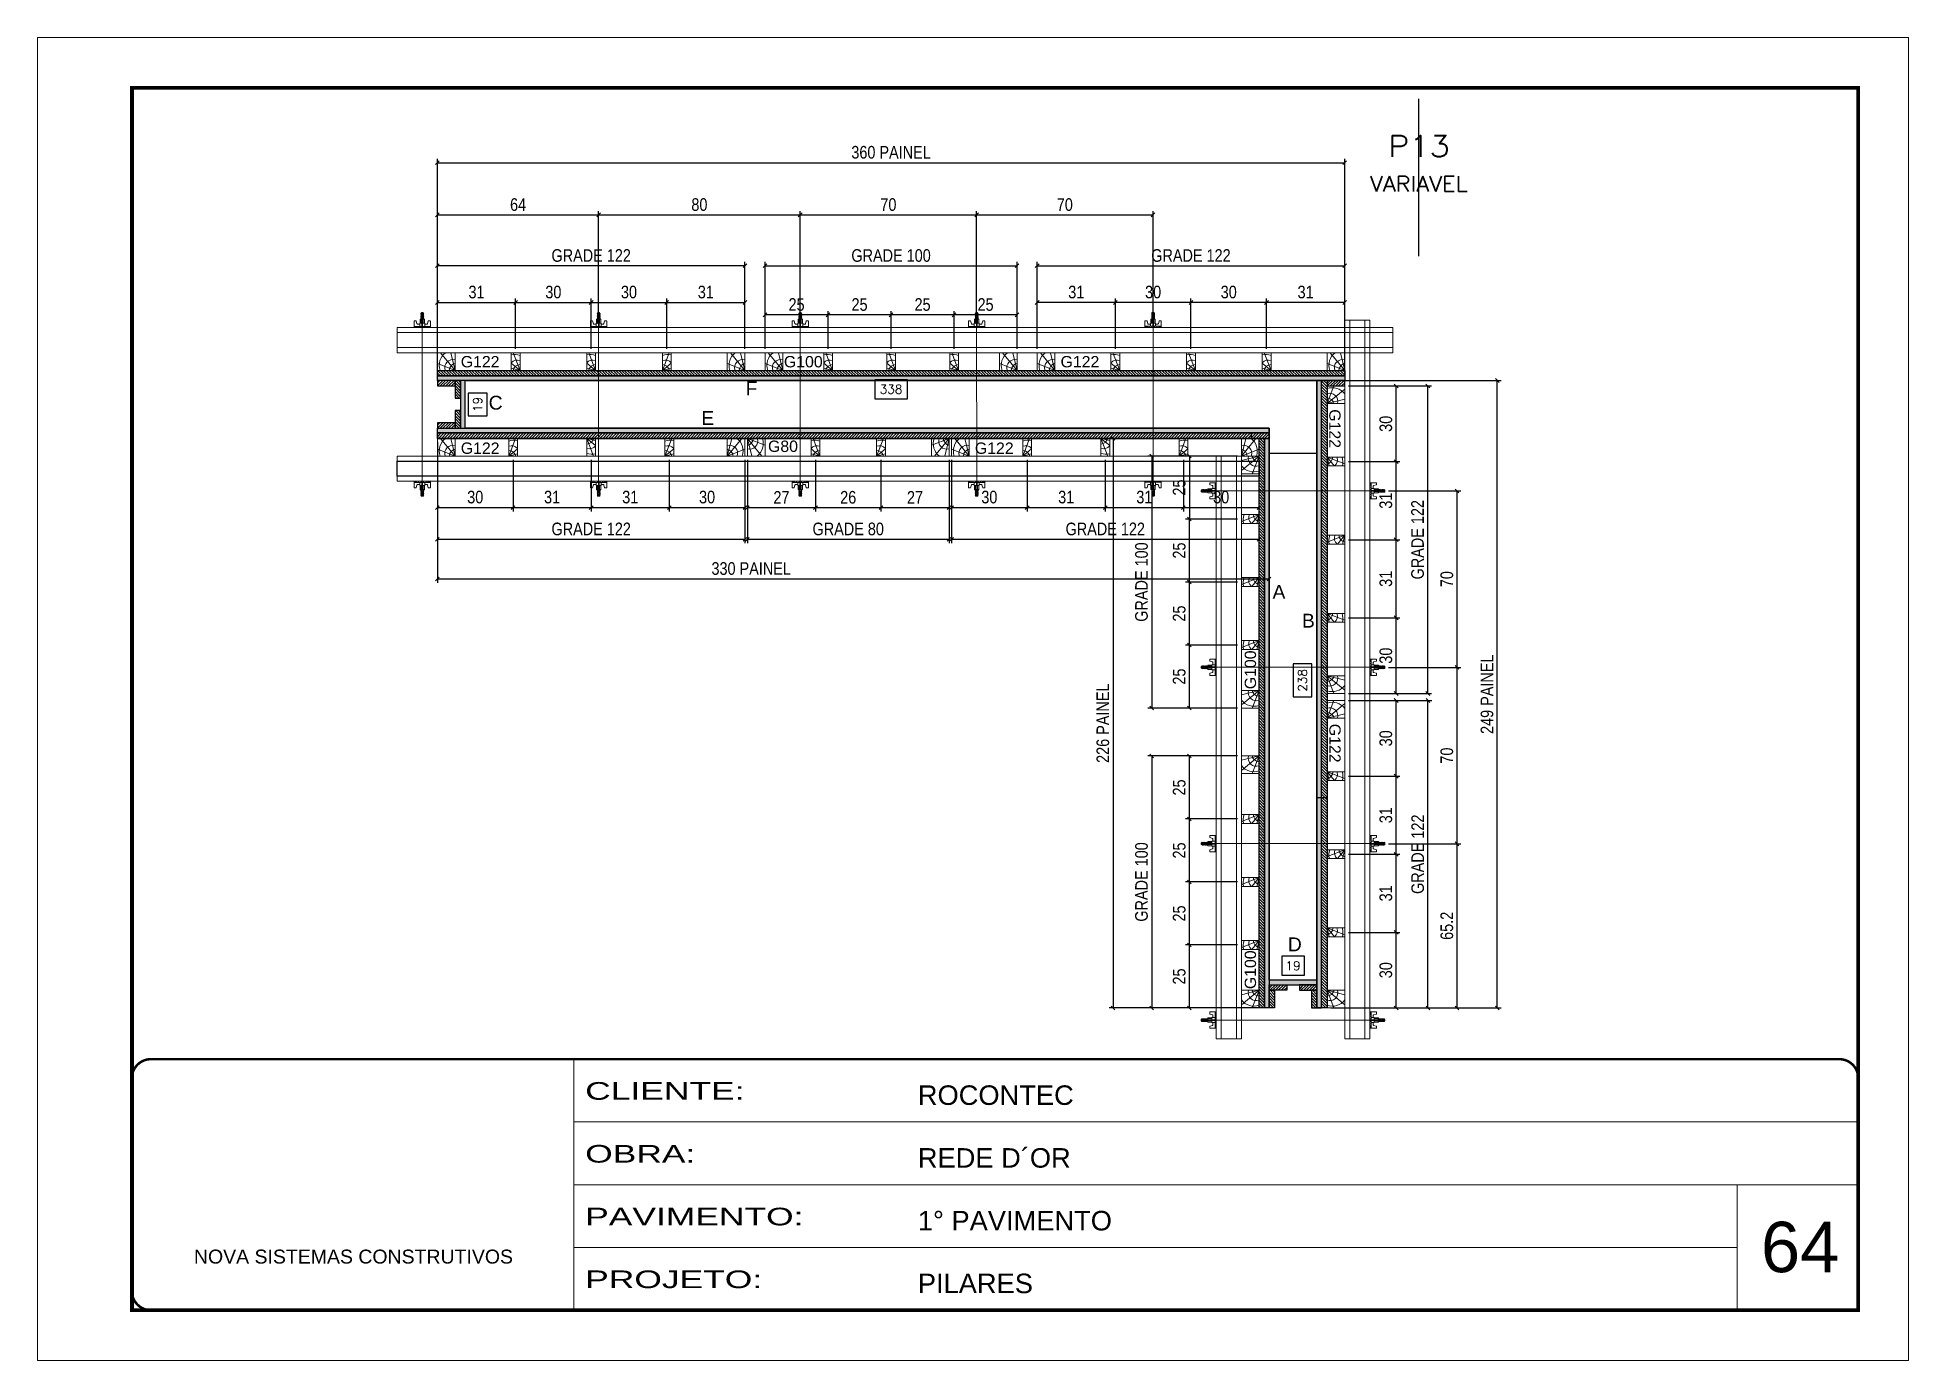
# Model space of a CAD drawing. Extents: x 2949 to 9203, y -16089 to 12527.
# Drawn here: x 7718 to 9203, y -5752 to -4702 of the extents above; entities that cross this region are included whole.
import ezdxf
from ezdxf.enums import TextEntityAlignment as Align

# ---------------------------------------------------------------- set-up
doc = ezdxf.new("R2010")
doc.units = 0
for name, pattern in [('CONTINUO', [0]), ('DASHED', [0.75, 0.5, -0.25]), ('HIDDEN', [0.375, 0.25, -0.125])]:
    doc.linetypes.add(name, pattern=pattern)
for name, color, linetype, lineweight in [('CARIMBO', 255, 'Continuous', 9), ('CONCRETO', 251, 'Continuous', 25), ('Folhas', 255, 'Continuous', 9), ('Hachura', 251, 'Continuous', 9), ('Madeira', 126, 'Continuous', 18), ('Perfil Metálico', 224, 'Continuous', 18), ('SARRAFO DE PRESSAO', 251, 'DASHED', 9), ('Texto Seção', 7, 'Continuous', 15)]:
    doc.layers.add(name, color=color, linetype=linetype, lineweight=lineweight)
for name, color, linetype in [('COTA', 241, 'Continuous'), ('MEIO_PONT', 93, 'Continuous'), ('Painéis', 200, 'Continuous'), ('SARRAFO', 251, 'Continuous'), ('Texto de Titulo', 7, 'Continuous'), ('Texto Qtd Sarr', 242, 'Continuous'), ('TEXTO_GERAL', 7, 'Continuous')]:
    doc.layers.add(name, color=color, linetype=linetype)
doc.styles.add('ARIAL', font='arial.ttf')
doc.styles.add('COTA TECNICA 2X', font='techl___.ttf', dxfattribs={"height": 10})
doc.styles.add('ROMANS', font='romans.shx')
doc.styles.add('SANSSERIF', font='sas_____.pfb')
doc.styles.add('Tecnologia', font='')
doc.styles.get('Tecnologia').set_extended_font_data('Forgotten Futurist')
doc.dimstyles.new('Cota Seção interna', dxfattribs={"dimtxt": 7, "dimasz": 6, "dimexe": 0.18, "dimexo": 2, "dimgap": -4, "dimtad": 3, "dimdec": 1, "dimlfac": 0.5, "dimzin": 12, "dimdsep": 46, "dimtxsty": 'ROMANS', "dimblk": 'ARCHTICK', "dimcen": 0.09, "dimse1": 1, "dimse2": 1, "dimsd1": 1, "dimsd2": 1, "dimclrd": 180, "dimclre": 5, "dimclrt": 1, "dimadec": 0, "dimazin": 3, "dimtfac": 1, "dimtdec": 1, "dimtofl": 0, "dimtmove": 0, "dimatfit": 3, "dimldrblk": 'ARCHTICK', "dimfxl": 1, "dimtolj": 1, "dimtzin": 0, "dimarcsym": 0})
doc.dimstyles.new('SECAO PILAR', dxfattribs={"dimtxt": 10, "dimasz": 3, "dimexe": 3, "dimexo": 3, "dimgap": 3, "dimtad": 1, "dimdec": 1, "dimlfac": 0.5, "dimzin": 12, "dimdsep": 46, "dimtxsty": 'COTA TECNICA 2X', "dimblk1": 'OBLIQUE', "dimblk2": 'OBLIQUE', "dimsah": 1, "dimcen": 0.9, "dimclrd": 256, "dimclre": 256, "dimclrt": 256, "dimadec": 1, "dimazin": 3, "dimtfac": 1, "dimtdec": 1, "dimtmove": 0, "dimatfit": 3, "dimfxl": 1, "dimtolj": 1, "dimtzin": 12, "dimarcsym": 0})
pattern_1 = [(315, (32267.247, -14596.0358), (1.12253202, 1.12253202), [])]
pattern_2 = [(45, (18509.3906, 17437.7242), (-1.12253202, 1.12253202), [])]
pattern_3 = [(315, (32275.247, -14329.0358), (1.12253202, 1.12253202), [])]

msp = doc.modelspace()

# ---------------------------------------------------------------- texts
at = {"layer": 'CARIMBO', "style": 'ARIAL'}
msp.add_text('64', height=40, dxfattribs=at).set_placement((9085.39, -5681.75))
at = {"layer": 'Texto Seção', "color": 0, "linetype": 'Continuous', "style": 'SANSSERIF'}
for s, p in [('G122', (8053.5, -4959.22)), ('G100', (8309.98, -4959.22)), ('G122', (8529.52, -4959.22))]:
    msp.add_text(s, height=9, dxfattribs=at).set_placement(p, align=Align.MIDDLE_LEFT)
for p in [(8680.16, -5219.14), (8680.16, -5457.14)]:
    msp.add_text('G100', height=9, rotation=90, dxfattribs=at).set_placement(p, align=Align.MIDDLE_LEFT)
at = {"layer": 'TEXTO_GERAL', "style": 'ARIAL'}
for s, p in [('C', (8081.18, -4991.76)), ('F', (8284.3, -4980.43)), ('E', (8249.5, -5003.94)), ('A', (8702.86, -5141.84)), ('B', (8726.21, -5164.74)), ('D', (8715.43, -5421.61))]:
    msp.add_text(s, height=11, dxfattribs=at).set_placement(p, align=Align.MIDDLE_CENTER)
at = {"layer": 'TEXTO_GERAL', "color": 0, "linetype": 'Continuous', "style": 'SANSSERIF'}
for p in [(8747.27, -4996.98), (8747.31, -5246.58)]:
    msp.add_text('G122', height=9, rotation=270, dxfattribs=at).set_placement(p, align=Align.MIDDLE_LEFT)
for s, p in [('G122', (8053.53, -5027.84)), ('G80', (8297.36, -5026.33)), ('G122', (8461.53, -5027.84))]:
    msp.add_text(s, height=9, dxfattribs=at).set_placement(p, align=Align.MIDDLE_LEFT)

# ---------------------------------------------------------------- blocks, each defined once
blk = doc.blocks.new('9999999999')
at = {"color": 30, "linetype": 'CONTINUO'}
for p, q in [((98564.6, 34230.2), (98564.6, 34429.4)), ((98564.6, 34379.6), (99584, 34379.6)), ((98564.6, 34329.8), (99488, 34329.8)), ((99584, 34329.8), (99488, 34329.8)), ((99488, 34329.8), (99488, 34230.2)), ((98564.6, 34280), (99488, 34280))]:
    blk.add_line(p, q, dxfattribs=at)
at = {"color": 30, "linetype": 'CONTINUO', "const_width": 2}
blk.add_lwpolyline([(99584, 34230.2), (99584, 34414.4, 0.414214), (99569, 34429.4), (98229, 34429.4, 0.414214), (98214, 34414.4), (98214, 34245.2, 0.414214), (98229, 34230.2), (99584, 34230.2)], format="xyb", dxfattribs=at)
at = {"layer": 'Folhas'}
blk.add_lwpolyline([(98139, 34190.2), (99624, 34190.2), (99624, 35240.2), (98139, 35240.2)], close=True, dxfattribs=at)
at = {"layer": 'Folhas', "color": 30, "const_width": 3}
blk.add_lwpolyline([(98214, 34230.2), (99584, 34230.2), (99584, 35200.2), (98214, 35200.2)], close=True, dxfattribs=at)
at = {"color": 7, "linetype": 'Continuous', "ltscale": 5, "style": 'ARIAL'}
for s, height, p in [('ROCONTEC', 15.48, (98837.7, 34393.1)), ('REDE D´OR', 15.48, (98837.7, 34343.3)), ('1° PAVIMENTO', 15.483, (98837.7, 34293.5)), ('NOVA SISTEMAS CONSTRUTIVOS', 11.059, (98263.2, 34267.2)), ('PILARES', 15.48, (98837.7, 34243.7))]:
    blk.add_text(s, height=height, dxfattribs=at).set_placement(p)
at = {"layer": 'Folhas', "color": 7, "style": 'Tecnologia', "width": 1.5}
for s, p in [('CLIENTE:', (98573.7, 34397.2)), ('OBRA:', (98573.7, 34347.3)), ('PAVIMENTO:', (98573.7, 34297.5)), ('PROJETO:', (98573.7, 34247.7))]:
    blk.add_text(s, height=14, dxfattribs=at).set_placement(p)
blk = doc.blocks.new('*D2306')
at = {"layer": 'COTA', "color": 180, "lineweight": -2, "transparency": 16777216}
for p, q in [((8074.4, -4984.1), (8059.4, -4984.1)), ((8059.4, -4984.1), (8059.4, -5002.1)), ((8074.4, -5002.1), (8074.4, -4984.1)), ((8059.4, -5002.1), (8074.4, -5002.1))]:
    blk.add_line(p, q, dxfattribs=at)
at = {"layer": 'Defpoints', "color": 0, "transparency": 16777216}
for p in [(8057.4, -4974.1), (8057.4, -5012.1), (8078.4, -5012.1)]:
    blk.add_point(p, dxfattribs=at)
at = {"layer": 'COTA', "color": 1, "transparency": 16777216, "insert": (8066.9, -4993.1), "char_height": 7, "attachment_point": 5, "rotation": 90, "style": 'ROMANS'}
blk.add_mtext('\\A1;19', dxfattribs=at)
blk = doc.blocks.new('_ArchTick')
at = {"color": 0, "linetype": 'ByBlock', "const_width": 0.15}
blk.add_lwpolyline([(-0.5, -0.5), (0.5, 0.5)], dxfattribs=at)
blk = doc.blocks.new('*D2307')
at = {"layer": 'COTA', "color": 180, "lineweight": -2, "transparency": 16777216}
for p, q in [((8723, -5431.1), (8705, -5431.1)), ((8705, -5431.1), (8705, -5446.1)), ((8723, -5446.1), (8723, -5431.1)), ((8705, -5446.1), (8723, -5446.1))]:
    blk.add_line(p, q, dxfattribs=at)
at = {"layer": 'Defpoints', "color": 0, "transparency": 16777216}
for p in [(8695, -5450.1), (8733, -5450.1), (8733, -5450.1)]:
    blk.add_point(p, dxfattribs=at)
at = {"layer": 'COTA', "color": 1, "transparency": 16777216, "insert": (8714, -5438.6), "char_height": 7, "attachment_point": 5, "style": 'ROMANS'}
blk.add_mtext('\\A1;19', dxfattribs=at)
blk = doc.blocks.new('*D2336')
at = {"layer": 'COTA', "color": 180, "lineweight": -2, "transparency": 16777216}
for p, q in [((8408, -4973.6), (8382, -4973.6)), ((8382, -4973.6), (8382, -4988.6)), ((8408, -4988.6), (8408, -4973.6)), ((8382, -4988.6), (8408, -4988.6))]:
    blk.add_line(p, q, dxfattribs=at)
at = {"layer": 'Defpoints', "color": 0, "transparency": 16777216}
for p in [(8057, -4974.1), (8733, -4974.1), (8057, -4992.6)]:
    blk.add_point(p, dxfattribs=at)
at = {"layer": 'COTA', "color": 1, "transparency": 16777216, "insert": (8395, -4981.1), "char_height": 7, "attachment_point": 5, "style": 'ROMANS'}
blk.add_mtext('\\A1;338', dxfattribs=at)
blk = doc.blocks.new('C')
at = {"layer": 'Hachura', "color": 0}
for p, q in [((0, 3.22), (0, -3.22)), ((0.45, 3.22), (0, 3.22)), ((0.46, 3.16), (0, 3.16)), ((0.46, 3.05), (0, 3.05)), ((0.46, 2.88), (0, 2.88)), ((0, 2.75), (0, -1.16)), ((0.46, 2.65), (0, 2.65)), ((0.46, 2.23), (0, 2.23)), ((0.46, 1.51), (0, 1.51)), ((0.39, 0.49), (0.17, 0.49)), ((0.45, -3.23), (0.45, 3.22)), ((0.45, 3.22), (2.58, 3.22)), ((1.74, 0.97), (0.45, 0.97)), ((1.45, 0.1), (0.45, 0.1)), ((1.35, 1.94), (1.35, 0.96)), ((2.58, 2.39), (1.47, 2.09)), ((1.74, -0.97), (1.74, 0.97)), ((1.74, 0.97), (1.74, 0.84)), ((1.74, 0.97), (1.74, 0.84)), ((1.74, 0.84), (3.35, 0.84)), ((3.35, 0.45), (1.74, 0.45)), ((2.58, 3.22), (2.58, 2.39)), ((3.32, 0.84), (3.32, -0.84)), ((3.35, 0.84), (3.35, -0.84)), ((3.68, 0.45), (3.35, 0.45)), ((3.84, -0.52), (3.35, 0.45)), ((3.35, 0.06), (3.67, -0.57)), ((3.68, 0.45), (4.16, -0.52)), ((3.72, 0.5), (4.25, -0.57)), ((4.37, -0.55), (3.83, 0.53)), ((4.15, 0.45), (3.93, 0.45)), ((4.42, -0.52), (3.93, 0.45)), ((4.15, 0.45), (4.26, 0.45)), ((4.26, 0.45), (4.74, -0.52)), ((4.3, 0.5), (4.83, -0.57)), ((4.95, -0.55), (4.41, 0.53)), ((4.51, 0.45), (4.84, 0.45)), ((5, -0.52), (4.51, 0.45)), ((4.84, 0.45), (5.32, -0.52)), ((4.88, 0.5), (5.41, -0.57)), ((5.53, -0.55), (4.99, 0.53)), ((5.58, -0.52), (5.09, 0.45)), ((5.42, 0.45), (5.09, 0.45)), ((5.58, -0.52), (5.09, 0.45)), ((5.42, 0.45), (5.74, -0.19)), ((5.46, 0.5), (5.74, -0.07)), ((5.74, 0.19), (5.57, 0.53)), ((5.74, 0.32), (5.68, 0.45)), ((5.68, 0.45), (5.74, 0.45)), ((5.74, 0.45), (5.9, 0.29)), ((5.74, 0.45), (5.74, -0.52)), ((5.9, -0.36), (5.9, 0.29)), ((0.45, 0), (0, 0)), ((0.46, -1.52), (0, -1.52)), ((0.46, -2.23), (0, -2.23)), ((0.46, -2.65), (0, -2.65)), ((0.46, -2.88), (0, -2.88)), ((0.46, -3.05), (0, -3.05)), ((0.46, -3.16), (0, -3.16)), ((0, -3.22), (2.57, -3.22)), ((0.08, -0.48), (0.29, -0.48)), ((0.29, -0.48), (0.4, -0.48)), ((0.45, 0), (0.45, -0.97)), ((0.45, -0.16), (1.45, -0.16)), ((0.45, -0.65), (0.45, -0.32)), ((0.45, -3.23), (0.45, -0.65)), ((0.45, -0.97), (1.74, -0.97)), ((1.35, -1.94), (1.35, -0.97)), ((2.58, -2.39), (1.47, -2.1)), ((3.35, -0.32), (1.74, -0.32)), ((3.35, -0.84), (1.74, -0.84)), ((2.58, -3.23), (2.58, -2.39)), ((3.35, -0.07), (3.58, -0.52)), ((3.35, -0.52), (3.58, -0.52)), ((3.84, -0.52), (4.16, -0.52)), ((4.42, -0.52), (4.74, -0.52)), ((4.63, -0.52), (4.74, -0.52)), ((5, -0.52), (5.32, -0.52)), ((5.58, -0.52), (5.74, -0.52)), ((5.74, -0.52), (5.9, -0.36)), ((5.74, -0.52), (5.74, -0.52))]:
    blk.add_line(p, q, dxfattribs=at)
for centre, radius, start, end in [((1.52, 1.94), 0.161, 104.74356, 180), ((1.44, -0.03), 0.129, 272.69497, 87.30503), ((3.81, 0.39), 0.143, 25.56881, 154.43119), ((4.39, 0.39), 0.143, 25.56881, 154.43119), ((4.97, 0.39), 0.143, 25.56881, 154.43119), ((5.55, 0.39), 0.143, 25.56881, 154.43119), ((0.17, -0.37), 0.174, 221.74404, 317.85924), ((1.52, -1.94), 0.161, 180, 255.25644), ((3.71, -0.4), 0.174, 222.14076, 318.25596), ((4.29, -0.4), 0.174, 222.14076, 318.25596), ((4.87, -0.4), 0.174, 222.14076, 318.25596), ((5.45, -0.4), 0.174, 222.14076, 318.25596), ((5.61, -0.4), 0.174, 317.85924, 318.25596)]:
    blk.add_arc(centre, radius, start, end, dxfattribs=at)
blk = doc.blocks.new('titulo1')
at = {"layer": 'Defpoints', "color": 252, "linetype": 'HIDDEN', "ltscale": 2}
blk.add_line((0, 0), (0, 125), dxfattribs=at)
at = {"layer": 'Defpoints', "style": 'ROMANS', "oblique": 15}
blk.add_attdef('FOLHA', text='', height=10, dxfattribs=at).set_placement((0, 15.6), align=Align.MIDDLE_CENTER)
at = {"layer": 'Texto Qtd Sarr', "color": 3, "style": 'ROMANS', "oblique": 15}
for tag, height, p in [('TITULO', 17, (0, 71.4)), ('SEÇÃO', 12, (0, 41.5))]:
    blk.add_attdef(tag, text='', height=height, dxfattribs=at).set_placement(p, align=Align.MIDDLE_CENTER)
blk = doc.blocks.new('_Oblique')
at = {"color": 0, "linetype": 'ByBlock', "lineweight": -2}
blk.add_line((-0.5, -0.5), (0.5, 0.5), dxfattribs=at)
blk = doc.blocks.new('*D2337')
at = {"layer": 'COTA', "lineweight": -2, "transparency": 16777216}
for p, q in [((8035, -5023.1), (8035, -5134.6)), ((8695, -5023.1), (8695, -5134.6)), ((8035, -5131.6), (8695, -5131.6))]:
    blk.add_line(p, q, dxfattribs=at)
at = {"layer": 'Defpoints', "color": 0, "transparency": 16777216}
for p in [(8035, -5020.1), (8695, -5020.1), (8695, -5131.6)]:
    blk.add_point(p, dxfattribs=at)
at = {"layer": 'COTA', "lineweight": -2, "transparency": 16777216, "xscale": 3, "yscale": 3, "zscale": 3, "rotation": 180}
blk.add_blockref('_Oblique', (8035, -5131.6), dxfattribs=at)
at = {"layer": 'COTA', "lineweight": -2, "transparency": 16777216, "xscale": 3, "yscale": 3, "zscale": 3}
blk.add_blockref('_Oblique', (8695, -5131.6), dxfattribs=at)
at = {"layer": 'COTA', "transparency": 16777216, "insert": (8284, -5123.4), "char_height": 10, "attachment_point": 5, "style": 'COTA TECNICA 2X'}
blk.add_mtext('\\A1;330 PAINEL', dxfattribs=at)
blk = doc.blocks.new('*D2338')
at = {"layer": 'COTA', "lineweight": -2, "transparency": 16777216}
for p, q in [((8744, -4974.1), (8879.1, -4974.1)), ((8876.1, -5472.1), (8876.1, -4974.1)), ((8744.1, -5472.1), (8879.1, -5472.1))]:
    blk.add_line(p, q, dxfattribs=at)
at = {"layer": 'Defpoints', "color": 0, "transparency": 16777216}
for p in [(8741, -4974.1), (8876.1, -4974.1), (8741.1, -5472.1)]:
    blk.add_point(p, dxfattribs=at)
at = {"layer": 'COTA', "lineweight": -2, "transparency": 16777216, "xscale": 3, "yscale": 3, "zscale": 3}
for p, rotation in [((8876.1, -4974.1), 90), ((8876.1, -5472.1), 270)]:
    blk.add_blockref('_Oblique', p, dxfattribs=dict(at, rotation=rotation))
at = {"layer": 'COTA', "transparency": 16777216, "insert": (8868, -5223.1), "char_height": 10, "attachment_point": 5, "rotation": 90, "style": 'COTA TECNICA 2X'}
blk.add_mtext('\\A1;249 PAINEL', dxfattribs=at)
blk = doc.blocks.new('*D2339')
at = {"layer": 'COTA', "lineweight": -2, "transparency": 16777216}
for p, q in [((8692, -5020.1), (8568.2, -5020.1)), ((8571.2, -5020.1), (8571.2, -5472.1)), ((8692, -5472.1), (8568.2, -5472.1))]:
    blk.add_line(p, q, dxfattribs=at)
at = {"layer": 'Defpoints', "color": 0, "transparency": 16777216}
for p in [(8695, -5020.1), (8571.2, -5472.1), (8695, -5472.1)]:
    blk.add_point(p, dxfattribs=at)
at = {"layer": 'COTA', "lineweight": -2, "transparency": 16777216, "xscale": 3, "yscale": 3, "zscale": 3}
for p, rotation in [((8571.2, -5020.1), 90), ((8571.2, -5472.1), 270)]:
    blk.add_blockref('_Oblique', p, dxfattribs=dict(at, rotation=rotation))
at = {"layer": 'COTA', "transparency": 16777216, "insert": (8563.1, -5246.1), "char_height": 10, "attachment_point": 5, "rotation": 90, "style": 'COTA TECNICA 2X'}
blk.add_mtext('\\A1;226 PAINEL', dxfattribs=at)
blk = doc.blocks.new('PONTALETE')
at = {"layer": 'Madeira'}
for q in [(2.71, 7), (7, 5.76), (7, 1.74)]:
    blk.add_line((0, 0), q, dxfattribs=at)
blk.add_lwpolyline([(0, 0), (7, 0), (7, 7), (0, 7)], close=True, dxfattribs=at)
for centre, radius, start, end in [((2.04, 0.06), 6.23, 37.28179, 109.09128), ((1.09, 0.9), 3.19, 343.60304, 109.98471), ((-0.21, -0.78), 3.09, 14.63219, 86.0383)]:
    blk.add_arc(centre, radius, start, end, dxfattribs=at)
blk = doc.blocks.new('MEIO PONTALETE')
at = {"layer": 'Madeira'}
for q in [(2.71, 7), (3.5, 2.88), (3.5, 0.87)]:
    blk.add_line((0, 0), q, dxfattribs=at)
blk.add_lwpolyline([(0, 0), (3.5, 0), (3.5, 7), (0, 7)], close=True, dxfattribs=at)
for centre, radius, start, end in [((2.04, 0.06), 6.23, 76.44987, 109.09128), ((1.09, 0.9), 3.19, 40.90626, 109.98471), ((-0.21, -0.78), 3.09, 14.63219, 86.0383)]:
    blk.add_arc(centre, radius, start, end, dxfattribs=at)
blk = doc.blocks.new('*D2314')
at = {"layer": 'COTA', "lineweight": -2, "transparency": 16777216}
for p, q in [((8035, -5037.1), (8035, -5078)), ((8095, -5037.1), (8095, -5078)), ((8035, -5075), (8095, -5075))]:
    blk.add_line(p, q, dxfattribs=at)
at = {"layer": 'Defpoints', "color": 0, "transparency": 16777216}
for p in [(8035, -5034.1), (8095, -5034.1), (8095, -5075)]:
    blk.add_point(p, dxfattribs=at)
at = {"layer": 'COTA', "lineweight": -2, "transparency": 16777216, "xscale": 3, "yscale": 3, "zscale": 3, "rotation": 180}
blk.add_blockref('_Oblique', (8035, -5075), dxfattribs=at)
at = {"layer": 'COTA', "lineweight": -2, "transparency": 16777216, "xscale": 3, "yscale": 3, "zscale": 3}
blk.add_blockref('_Oblique', (8095, -5075), dxfattribs=at)
at = {"layer": 'COTA', "transparency": 16777216, "insert": (8065, -5066.7), "char_height": 10, "attachment_point": 5, "style": 'COTA TECNICA 2X'}
blk.add_mtext('\\A1;30', dxfattribs=at)
blk = doc.blocks.new('*D2315')
at = {"layer": 'COTA', "lineweight": -2, "transparency": 16777216}
for p, q in [((8095, -5037.1), (8095, -5078)), ((8157, -5037.1), (8157, -5078)), ((8095, -5075), (8157, -5075))]:
    blk.add_line(p, q, dxfattribs=at)
at = {"layer": 'Defpoints', "color": 0, "transparency": 16777216}
for p in [(8095, -5034.1), (8157, -5034.1), (8157, -5075)]:
    blk.add_point(p, dxfattribs=at)
at = {"layer": 'COTA', "lineweight": -2, "transparency": 16777216, "xscale": 3, "yscale": 3, "zscale": 3, "rotation": 180}
blk.add_blockref('_Oblique', (8095, -5075), dxfattribs=at)
at = {"layer": 'COTA', "lineweight": -2, "transparency": 16777216, "xscale": 3, "yscale": 3, "zscale": 3}
blk.add_blockref('_Oblique', (8157, -5075), dxfattribs=at)
at = {"layer": 'COTA', "transparency": 16777216, "insert": (8126, -5066.7), "char_height": 10, "attachment_point": 5, "style": 'COTA TECNICA 2X'}
blk.add_mtext('\\A1;31', dxfattribs=at)
blk = doc.blocks.new('*D2316')
at = {"layer": 'COTA', "lineweight": -2, "transparency": 16777216}
for p, q in [((8157, -5037.1), (8157, -5078)), ((8219, -5037.1), (8219, -5078)), ((8157, -5075), (8219, -5075))]:
    blk.add_line(p, q, dxfattribs=at)
at = {"layer": 'Defpoints', "color": 0, "transparency": 16777216}
for p in [(8157, -5034.1), (8219, -5034.1), (8219, -5075)]:
    blk.add_point(p, dxfattribs=at)
at = {"layer": 'COTA', "lineweight": -2, "transparency": 16777216, "xscale": 3, "yscale": 3, "zscale": 3, "rotation": 180}
blk.add_blockref('_Oblique', (8157, -5075), dxfattribs=at)
at = {"layer": 'COTA', "lineweight": -2, "transparency": 16777216, "xscale": 3, "yscale": 3, "zscale": 3}
blk.add_blockref('_Oblique', (8219, -5075), dxfattribs=at)
at = {"layer": 'COTA', "transparency": 16777216, "insert": (8188, -5066.7), "char_height": 10, "attachment_point": 5, "style": 'COTA TECNICA 2X'}
blk.add_mtext('\\A1;31', dxfattribs=at)
blk = doc.blocks.new('*D2317')
at = {"layer": 'COTA', "lineweight": -2, "transparency": 16777216}
for p, q in [((8219, -5037.1), (8219, -5078)), ((8279, -5037.1), (8279, -5078)), ((8219, -5075), (8279, -5075))]:
    blk.add_line(p, q, dxfattribs=at)
at = {"layer": 'Defpoints', "color": 0, "transparency": 16777216}
for p in [(8219, -5034.1), (8279, -5034.1), (8279, -5075)]:
    blk.add_point(p, dxfattribs=at)
at = {"layer": 'COTA', "lineweight": -2, "transparency": 16777216, "xscale": 3, "yscale": 3, "zscale": 3, "rotation": 180}
blk.add_blockref('_Oblique', (8219, -5075), dxfattribs=at)
at = {"layer": 'COTA', "lineweight": -2, "transparency": 16777216, "xscale": 3, "yscale": 3, "zscale": 3}
blk.add_blockref('_Oblique', (8279, -5075), dxfattribs=at)
at = {"layer": 'COTA', "transparency": 16777216, "insert": (8249, -5066.7), "char_height": 10, "attachment_point": 5, "style": 'COTA TECNICA 2X'}
blk.add_mtext('\\A1;30', dxfattribs=at)
blk = doc.blocks.new('*D2318')
at = {"layer": 'COTA', "lineweight": -2, "transparency": 16777216}
for p, q in [((8035, -5037.1), (8035, -5103.1)), ((8279, -5037.1), (8279, -5103.1)), ((8035, -5100.1), (8279, -5100.1))]:
    blk.add_line(p, q, dxfattribs=at)
at = {"layer": 'Defpoints', "color": 0, "transparency": 16777216}
for p in [(8035, -5034.1), (8279, -5034.1), (8279, -5100.1)]:
    blk.add_point(p, dxfattribs=at)
at = {"layer": 'COTA', "lineweight": -2, "transparency": 16777216, "xscale": 3, "yscale": 3, "zscale": 3, "rotation": 180}
blk.add_blockref('_Oblique', (8035, -5100.1), dxfattribs=at)
at = {"layer": 'COTA', "lineweight": -2, "transparency": 16777216, "xscale": 3, "yscale": 3, "zscale": 3}
blk.add_blockref('_Oblique', (8279, -5100.1), dxfattribs=at)
at = {"layer": 'COTA', "transparency": 16777216, "insert": (8157, -5092), "char_height": 10, "attachment_point": 5, "style": 'COTA TECNICA 2X'}
blk.add_mtext('\\A1;GRADE 122', dxfattribs=at)
blk = doc.blocks.new('*D2285')
at = {"layer": 'COTA', "lineweight": -2, "transparency": 16777216}
for p, q in [((8443, -5037.1), (8443, -5078)), ((8503, -5037.1), (8503, -5078)), ((8443, -5075), (8503, -5075))]:
    blk.add_line(p, q, dxfattribs=at)
at = {"layer": 'Defpoints', "color": 0, "transparency": 16777216}
for p in [(8443, -5034.1), (8503, -5034.1), (8503, -5075)]:
    blk.add_point(p, dxfattribs=at)
at = {"layer": 'COTA', "lineweight": -2, "transparency": 16777216, "xscale": 3, "yscale": 3, "zscale": 3, "rotation": 180}
blk.add_blockref('_Oblique', (8443, -5075), dxfattribs=at)
at = {"layer": 'COTA', "lineweight": -2, "transparency": 16777216, "xscale": 3, "yscale": 3, "zscale": 3}
blk.add_blockref('_Oblique', (8503, -5075), dxfattribs=at)
at = {"layer": 'COTA', "transparency": 16777216, "insert": (8473, -5066.7), "char_height": 10, "attachment_point": 5, "style": 'COTA TECNICA 2X'}
blk.add_mtext('\\A1;30', dxfattribs=at)
blk = doc.blocks.new('*D2286')
at = {"layer": 'COTA', "lineweight": -2, "transparency": 16777216}
for p, q in [((8503, -5037.1), (8503, -5078)), ((8565, -5037.1), (8565, -5078)), ((8503, -5075), (8565, -5075))]:
    blk.add_line(p, q, dxfattribs=at)
at = {"layer": 'Defpoints', "color": 0, "transparency": 16777216}
for p in [(8503, -5034.1), (8565, -5034.1), (8565, -5075)]:
    blk.add_point(p, dxfattribs=at)
at = {"layer": 'COTA', "lineweight": -2, "transparency": 16777216, "xscale": 3, "yscale": 3, "zscale": 3, "rotation": 180}
blk.add_blockref('_Oblique', (8503, -5075), dxfattribs=at)
at = {"layer": 'COTA', "lineweight": -2, "transparency": 16777216, "xscale": 3, "yscale": 3, "zscale": 3}
blk.add_blockref('_Oblique', (8565, -5075), dxfattribs=at)
at = {"layer": 'COTA', "transparency": 16777216, "insert": (8534, -5066.7), "char_height": 10, "attachment_point": 5, "style": 'COTA TECNICA 2X'}
blk.add_mtext('\\A1;31', dxfattribs=at)
blk = doc.blocks.new('*D2287')
at = {"layer": 'COTA', "lineweight": -2, "transparency": 16777216}
for p, q in [((8565, -5037.1), (8565, -5078)), ((8627, -5037.1), (8627, -5078)), ((8565, -5075), (8627, -5075))]:
    blk.add_line(p, q, dxfattribs=at)
at = {"layer": 'Defpoints', "color": 0, "transparency": 16777216}
for p in [(8565, -5034.1), (8627, -5034.1), (8627, -5075)]:
    blk.add_point(p, dxfattribs=at)
at = {"layer": 'COTA', "lineweight": -2, "transparency": 16777216, "xscale": 3, "yscale": 3, "zscale": 3, "rotation": 180}
blk.add_blockref('_Oblique', (8565, -5075), dxfattribs=at)
at = {"layer": 'COTA', "lineweight": -2, "transparency": 16777216, "xscale": 3, "yscale": 3, "zscale": 3}
blk.add_blockref('_Oblique', (8627, -5075), dxfattribs=at)
at = {"layer": 'COTA', "transparency": 16777216, "insert": (8596, -5066.7), "char_height": 10, "attachment_point": 5, "style": 'COTA TECNICA 2X'}
blk.add_mtext('\\A1;31', dxfattribs=at)
blk = doc.blocks.new('*D2288')
at = {"layer": 'COTA', "lineweight": -2, "transparency": 16777216}
for p, q in [((8627, -5037.1), (8627, -5078)), ((8687, -5037.1), (8687, -5078)), ((8627, -5075), (8687, -5075))]:
    blk.add_line(p, q, dxfattribs=at)
at = {"layer": 'Defpoints', "color": 0, "transparency": 16777216}
for p in [(8627, -5034.1), (8687, -5034.1), (8687, -5075)]:
    blk.add_point(p, dxfattribs=at)
at = {"layer": 'COTA', "lineweight": -2, "transparency": 16777216, "xscale": 3, "yscale": 3, "zscale": 3, "rotation": 180}
blk.add_blockref('_Oblique', (8627, -5075), dxfattribs=at)
at = {"layer": 'COTA', "lineweight": -2, "transparency": 16777216, "xscale": 3, "yscale": 3, "zscale": 3}
blk.add_blockref('_Oblique', (8687, -5075), dxfattribs=at)
at = {"layer": 'COTA', "transparency": 16777216, "insert": (8657, -5066.7), "char_height": 10, "attachment_point": 5, "style": 'COTA TECNICA 2X'}
blk.add_mtext('\\A1;30', dxfattribs=at)
blk = doc.blocks.new('*D2289')
at = {"layer": 'COTA', "lineweight": -2, "transparency": 16777216}
for p, q in [((8443, -5037.1), (8443, -5103.1)), ((8687, -5037.1), (8687, -5103.1)), ((8443, -5100.1), (8687, -5100.1))]:
    blk.add_line(p, q, dxfattribs=at)
at = {"layer": 'Defpoints', "color": 0, "transparency": 16777216}
for p in [(8443, -5034.1), (8687, -5034.1), (8687, -5100.1)]:
    blk.add_point(p, dxfattribs=at)
at = {"layer": 'COTA', "lineweight": -2, "transparency": 16777216, "xscale": 3, "yscale": 3, "zscale": 3, "rotation": 180}
blk.add_blockref('_Oblique', (8443, -5100.1), dxfattribs=at)
at = {"layer": 'COTA', "lineweight": -2, "transparency": 16777216, "xscale": 3, "yscale": 3, "zscale": 3}
blk.add_blockref('_Oblique', (8687, -5100.1), dxfattribs=at)
at = {"layer": 'COTA', "transparency": 16777216, "insert": (8565, -5092), "char_height": 10, "attachment_point": 5, "style": 'COTA TECNICA 2X'}
blk.add_mtext('\\A1;GRADE 122', dxfattribs=at)
blk = doc.blocks.new('*D2290')
at = {"layer": 'COTA', "lineweight": -2, "transparency": 16777216}
for p, q in [((8758.1, -5412.1), (8798.9, -5412.1)), ((8795.9, -5472.1), (8795.9, -5412.1)), ((8758.1, -5472.1), (8798.9, -5472.1))]:
    blk.add_line(p, q, dxfattribs=at)
at = {"layer": 'Defpoints', "color": 0, "transparency": 16777216}
for p in [(8755.1, -5412.1), (8795.9, -5412.1), (8755.1, -5472.1)]:
    blk.add_point(p, dxfattribs=at)
at = {"layer": 'COTA', "lineweight": -2, "transparency": 16777216, "xscale": 3, "yscale": 3, "zscale": 3}
for p, rotation in [((8795.9, -5412.1), 90), ((8795.9, -5472.1), 270)]:
    blk.add_blockref('_Oblique', p, dxfattribs=dict(at, rotation=rotation))
at = {"layer": 'COTA', "transparency": 16777216, "insert": (8787.7, -5442.1), "char_height": 10, "attachment_point": 5, "rotation": 90, "style": 'COTA TECNICA 2X'}
blk.add_mtext('\\A1;30', dxfattribs=at)
blk = doc.blocks.new('*D2291')
at = {"layer": 'COTA', "lineweight": -2, "transparency": 16777216}
for p, q in [((8758.1, -5350.1), (8798.9, -5350.1)), ((8795.9, -5412.1), (8795.9, -5350.1)), ((8758.1, -5412.1), (8798.9, -5412.1))]:
    blk.add_line(p, q, dxfattribs=at)
at = {"layer": 'Defpoints', "color": 0, "transparency": 16777216}
for p in [(8755.1, -5350.1), (8795.9, -5350.1), (8755.1, -5412.1)]:
    blk.add_point(p, dxfattribs=at)
at = {"layer": 'COTA', "lineweight": -2, "transparency": 16777216, "xscale": 3, "yscale": 3, "zscale": 3}
for p, rotation in [((8795.9, -5350.1), 90), ((8795.9, -5412.1), 270)]:
    blk.add_blockref('_Oblique', p, dxfattribs=dict(at, rotation=rotation))
at = {"layer": 'COTA', "transparency": 16777216, "insert": (8787.7, -5381.1), "char_height": 10, "attachment_point": 5, "rotation": 90, "style": 'COTA TECNICA 2X'}
blk.add_mtext('\\A1;31', dxfattribs=at)
blk = doc.blocks.new('*D2292')
at = {"layer": 'COTA', "lineweight": -2, "transparency": 16777216}
for p, q in [((8758.1, -5288.1), (8798.9, -5288.1)), ((8795.9, -5350.1), (8795.9, -5288.1)), ((8758.1, -5350.1), (8798.9, -5350.1))]:
    blk.add_line(p, q, dxfattribs=at)
at = {"layer": 'Defpoints', "color": 0, "transparency": 16777216}
for p in [(8755.1, -5288.1), (8795.9, -5288.1), (8755.1, -5350.1)]:
    blk.add_point(p, dxfattribs=at)
at = {"layer": 'COTA', "lineweight": -2, "transparency": 16777216, "xscale": 3, "yscale": 3, "zscale": 3}
for p, rotation in [((8795.9, -5288.1), 90), ((8795.9, -5350.1), 270)]:
    blk.add_blockref('_Oblique', p, dxfattribs=dict(at, rotation=rotation))
at = {"layer": 'COTA', "transparency": 16777216, "insert": (8787.7, -5319.1), "char_height": 10, "attachment_point": 5, "rotation": 90, "style": 'COTA TECNICA 2X'}
blk.add_mtext('\\A1;31', dxfattribs=at)
blk = doc.blocks.new('*D2293')
at = {"layer": 'COTA', "lineweight": -2, "transparency": 16777216}
for p, q in [((8758.1, -5228.1), (8798.9, -5228.1)), ((8795.9, -5288.1), (8795.9, -5228.1)), ((8758.1, -5288.1), (8798.9, -5288.1))]:
    blk.add_line(p, q, dxfattribs=at)
at = {"layer": 'Defpoints', "color": 0, "transparency": 16777216}
for p in [(8755.1, -5228.1), (8795.9, -5228.1), (8755.1, -5288.1)]:
    blk.add_point(p, dxfattribs=at)
at = {"layer": 'COTA', "lineweight": -2, "transparency": 16777216, "xscale": 3, "yscale": 3, "zscale": 3}
for p, rotation in [((8795.9, -5228.1), 90), ((8795.9, -5288.1), 270)]:
    blk.add_blockref('_Oblique', p, dxfattribs=dict(at, rotation=rotation))
at = {"layer": 'COTA', "transparency": 16777216, "insert": (8787.7, -5258.1), "char_height": 10, "attachment_point": 5, "rotation": 90, "style": 'COTA TECNICA 2X'}
blk.add_mtext('\\A1;30', dxfattribs=at)
blk = doc.blocks.new('*D2294')
at = {"layer": 'COTA', "lineweight": -2, "transparency": 16777216}
for p, q in [((8758.1, -5228.1), (8824.1, -5228.1)), ((8821.1, -5472.1), (8821.1, -5228.1)), ((8758.1, -5472.1), (8824.1, -5472.1))]:
    blk.add_line(p, q, dxfattribs=at)
at = {"layer": 'Defpoints', "color": 0, "transparency": 16777216}
for p in [(8755.1, -5228.1), (8821.1, -5228.1), (8755.1, -5472.1)]:
    blk.add_point(p, dxfattribs=at)
at = {"layer": 'COTA', "lineweight": -2, "transparency": 16777216, "xscale": 3, "yscale": 3, "zscale": 3}
for p, rotation in [((8821.1, -5228.1), 90), ((8821.1, -5472.1), 270)]:
    blk.add_blockref('_Oblique', p, dxfattribs=dict(at, rotation=rotation))
at = {"layer": 'COTA', "transparency": 16777216, "insert": (8813, -5350.1), "char_height": 10, "attachment_point": 5, "rotation": 90, "style": 'COTA TECNICA 2X'}
blk.add_mtext('\\A1;GRADE 122', dxfattribs=at)
blk = doc.blocks.new('*D2295')
at = {"layer": 'COTA', "lineweight": -2, "transparency": 16777216}
for p, q in [((8758, -5162.5), (8798.9, -5162.5)), ((8795.9, -5222.5), (8795.9, -5162.5)), ((8758, -5222.5), (8798.9, -5222.5))]:
    blk.add_line(p, q, dxfattribs=at)
at = {"layer": 'Defpoints', "color": 0, "transparency": 16777216}
for p in [(8755, -5162.5), (8795.9, -5162.5), (8755, -5222.5)]:
    blk.add_point(p, dxfattribs=at)
at = {"layer": 'COTA', "lineweight": -2, "transparency": 16777216, "xscale": 3, "yscale": 3, "zscale": 3}
for p, rotation in [((8795.9, -5162.5), 90), ((8795.9, -5222.5), 270)]:
    blk.add_blockref('_Oblique', p, dxfattribs=dict(at, rotation=rotation))
at = {"layer": 'COTA', "transparency": 16777216, "insert": (8787.7, -5192.5), "char_height": 10, "attachment_point": 5, "rotation": 90, "style": 'COTA TECNICA 2X'}
blk.add_mtext('\\A1;30', dxfattribs=at)
blk = doc.blocks.new('*D2296')
at = {"layer": 'COTA', "lineweight": -2, "transparency": 16777216}
for p, q in [((8758, -5100.5), (8798.9, -5100.5)), ((8795.9, -5162.5), (8795.9, -5100.5)), ((8758, -5162.5), (8798.9, -5162.5))]:
    blk.add_line(p, q, dxfattribs=at)
at = {"layer": 'Defpoints', "color": 0, "transparency": 16777216}
for p in [(8755, -5100.5), (8795.9, -5100.5), (8755, -5162.5)]:
    blk.add_point(p, dxfattribs=at)
at = {"layer": 'COTA', "lineweight": -2, "transparency": 16777216, "xscale": 3, "yscale": 3, "zscale": 3}
for p, rotation in [((8795.9, -5100.5), 90), ((8795.9, -5162.5), 270)]:
    blk.add_blockref('_Oblique', p, dxfattribs=dict(at, rotation=rotation))
at = {"layer": 'COTA', "transparency": 16777216, "insert": (8787.7, -5131.5), "char_height": 10, "attachment_point": 5, "rotation": 90, "style": 'COTA TECNICA 2X'}
blk.add_mtext('\\A1;31', dxfattribs=at)
blk = doc.blocks.new('*D2297')
at = {"layer": 'COTA', "lineweight": -2, "transparency": 16777216}
for p, q in [((8758, -5038.5), (8798.9, -5038.5)), ((8795.9, -5100.5), (8795.9, -5038.5)), ((8758, -5100.5), (8798.9, -5100.5))]:
    blk.add_line(p, q, dxfattribs=at)
at = {"layer": 'Defpoints', "color": 0, "transparency": 16777216}
for p in [(8755, -5038.5), (8795.9, -5038.5), (8755, -5100.5)]:
    blk.add_point(p, dxfattribs=at)
at = {"layer": 'COTA', "lineweight": -2, "transparency": 16777216, "xscale": 3, "yscale": 3, "zscale": 3}
for p, rotation in [((8795.9, -5038.5), 90), ((8795.9, -5100.5), 270)]:
    blk.add_blockref('_Oblique', p, dxfattribs=dict(at, rotation=rotation))
at = {"layer": 'COTA', "transparency": 16777216, "insert": (8787.7, -5069.5), "char_height": 10, "attachment_point": 5, "rotation": 90, "style": 'COTA TECNICA 2X'}
blk.add_mtext('\\A1;31', dxfattribs=at)
blk = doc.blocks.new('*D2298')
at = {"layer": 'COTA', "lineweight": -2, "transparency": 16777216}
for p, q in [((8758, -4978.5), (8798.9, -4978.5)), ((8795.9, -5038.5), (8795.9, -4978.5)), ((8758, -5038.5), (8798.9, -5038.5))]:
    blk.add_line(p, q, dxfattribs=at)
at = {"layer": 'Defpoints', "color": 0, "transparency": 16777216}
for p in [(8755, -4978.5), (8795.9, -4978.5), (8755, -5038.5)]:
    blk.add_point(p, dxfattribs=at)
at = {"layer": 'COTA', "lineweight": -2, "transparency": 16777216, "xscale": 3, "yscale": 3, "zscale": 3}
for p, rotation in [((8795.9, -4978.5), 90), ((8795.9, -5038.5), 270)]:
    blk.add_blockref('_Oblique', p, dxfattribs=dict(at, rotation=rotation))
at = {"layer": 'COTA', "transparency": 16777216, "insert": (8787.7, -5008.5), "char_height": 10, "attachment_point": 5, "rotation": 90, "style": 'COTA TECNICA 2X'}
blk.add_mtext('\\A1;30', dxfattribs=at)
blk = doc.blocks.new('*D2299')
at = {"layer": 'COTA', "lineweight": -2, "transparency": 16777216}
for p, q in [((8758, -4978.5), (8824, -4978.5)), ((8821, -5222.5), (8821, -4978.5)), ((8758, -5222.5), (8824, -5222.5))]:
    blk.add_line(p, q, dxfattribs=at)
at = {"layer": 'Defpoints', "color": 0, "transparency": 16777216}
for p in [(8755, -4978.5), (8821, -4978.5), (8755, -5222.5)]:
    blk.add_point(p, dxfattribs=at)
at = {"layer": 'COTA', "lineweight": -2, "transparency": 16777216, "xscale": 3, "yscale": 3, "zscale": 3}
for p, rotation in [((8821, -4978.5), 90), ((8821, -5222.5), 270)]:
    blk.add_blockref('_Oblique', p, dxfattribs=dict(at, rotation=rotation))
at = {"layer": 'COTA', "transparency": 16777216, "insert": (8812.9, -5100.5), "char_height": 10, "attachment_point": 5, "rotation": 90, "style": 'COTA TECNICA 2X'}
blk.add_mtext('\\A1;GRADE 122', dxfattribs=at)
blk = doc.blocks.new('*D2319')
at = {"layer": 'COTA', "lineweight": -2, "transparency": 16777216}
for p, q in [((8670, -5422.1), (8628.8, -5422.1)), ((8631.8, -5472.1), (8631.8, -5422.1)), ((8670, -5472.1), (8628.8, -5472.1))]:
    blk.add_line(p, q, dxfattribs=at)
at = {"layer": 'Defpoints', "color": 0, "transparency": 16777216}
for p in [(8631.8, -5422.1), (8673, -5422.1), (8673, -5472.1)]:
    blk.add_point(p, dxfattribs=at)
at = {"layer": 'COTA', "lineweight": -2, "transparency": 16777216, "xscale": 3, "yscale": 3, "zscale": 3}
for p, rotation in [((8631.8, -5422.1), 90), ((8631.8, -5472.1), 270)]:
    blk.add_blockref('_Oblique', p, dxfattribs=dict(at, rotation=rotation))
at = {"layer": 'COTA', "transparency": 16777216, "insert": (8623.7, -5447.1), "char_height": 10, "attachment_point": 5, "rotation": 90, "style": 'COTA TECNICA 2X'}
blk.add_mtext('\\A1;25', dxfattribs=at)
blk = doc.blocks.new('*D2320')
at = {"layer": 'COTA', "lineweight": -2, "transparency": 16777216}
for p, q in [((8670, -5372.1), (8628.8, -5372.1)), ((8631.8, -5422.1), (8631.8, -5372.1)), ((8670, -5422.1), (8628.8, -5422.1))]:
    blk.add_line(p, q, dxfattribs=at)
at = {"layer": 'Defpoints', "color": 0, "transparency": 16777216}
for p in [(8631.8, -5372.1), (8673, -5372.1), (8673, -5422.1)]:
    blk.add_point(p, dxfattribs=at)
at = {"layer": 'COTA', "lineweight": -2, "transparency": 16777216, "xscale": 3, "yscale": 3, "zscale": 3}
for p, rotation in [((8631.8, -5372.1), 90), ((8631.8, -5422.1), 270)]:
    blk.add_blockref('_Oblique', p, dxfattribs=dict(at, rotation=rotation))
at = {"layer": 'COTA', "transparency": 16777216, "insert": (8623.7, -5397.1), "char_height": 10, "attachment_point": 5, "rotation": 90, "style": 'COTA TECNICA 2X'}
blk.add_mtext('\\A1;25', dxfattribs=at)
blk = doc.blocks.new('*D2321')
at = {"layer": 'COTA', "linetype": 'ByBlock', "lineweight": -2, "transparency": 16777216}
for p, q in [((8670, -5322.1), (8628.8, -5322.1)), ((8631.8, -5372.1), (8631.8, -5322.1)), ((8670, -5372.1), (8628.8, -5372.1))]:
    blk.add_line(p, q, dxfattribs=at)
at = {"layer": 'Defpoints', "color": 0, "linetype": 'ByBlock', "transparency": 16777216}
for p in [(8631.8, -5322.1), (8673, -5322.1), (8673, -5372.1)]:
    blk.add_point(p, dxfattribs=at)
at = {"layer": 'COTA', "linetype": 'ByBlock', "lineweight": -2, "transparency": 16777216, "xscale": 3, "yscale": 3, "zscale": 3}
for p, rotation in [((8631.8, -5322.1), 90), ((8631.8, -5372.1), 270)]:
    blk.add_blockref('_Oblique', p, dxfattribs=dict(at, rotation=rotation))
at = {"layer": 'COTA', "linetype": 'ByBlock', "transparency": 16777216, "insert": (8623.7, -5347.1), "char_height": 10, "attachment_point": 5, "rotation": 90, "style": 'COTA TECNICA 2X'}
blk.add_mtext('\\A1;25', dxfattribs=at)
blk = doc.blocks.new('*D2322')
at = {"layer": 'COTA', "linetype": 'ByBlock', "lineweight": -2, "transparency": 16777216}
for p, q in [((8670, -5272.1), (8628.8, -5272.1)), ((8631.8, -5322.1), (8631.8, -5272.1)), ((8670, -5322.1), (8628.8, -5322.1))]:
    blk.add_line(p, q, dxfattribs=at)
at = {"layer": 'Defpoints', "color": 0, "linetype": 'ByBlock', "transparency": 16777216}
for p in [(8631.8, -5272.1), (8673, -5272.1), (8673, -5322.1)]:
    blk.add_point(p, dxfattribs=at)
at = {"layer": 'COTA', "linetype": 'ByBlock', "lineweight": -2, "transparency": 16777216, "xscale": 3, "yscale": 3, "zscale": 3}
for p, rotation in [((8631.8, -5272.1), 90), ((8631.8, -5322.1), 270)]:
    blk.add_blockref('_Oblique', p, dxfattribs=dict(at, rotation=rotation))
at = {"layer": 'COTA', "linetype": 'ByBlock', "transparency": 16777216, "insert": (8623.7, -5297.1), "char_height": 10, "attachment_point": 5, "rotation": 90, "style": 'COTA TECNICA 2X'}
blk.add_mtext('\\A1;25', dxfattribs=at)
blk = doc.blocks.new('*D2323')
at = {"layer": 'COTA', "linetype": 'ByBlock', "lineweight": -2, "transparency": 16777216}
for p, q in [((8670, -5184.1), (8628.8, -5184.1)), ((8631.8, -5234.1), (8631.8, -5184.1)), ((8670, -5234.1), (8628.8, -5234.1))]:
    blk.add_line(p, q, dxfattribs=at)
at = {"layer": 'Defpoints', "color": 0, "linetype": 'ByBlock', "transparency": 16777216}
for p in [(8631.8, -5184.1), (8673, -5184.1), (8673, -5234.1)]:
    blk.add_point(p, dxfattribs=at)
at = {"layer": 'COTA', "linetype": 'ByBlock', "lineweight": -2, "transparency": 16777216, "xscale": 3, "yscale": 3, "zscale": 3}
for p, rotation in [((8631.8, -5184.1), 90), ((8631.8, -5234.1), 270)]:
    blk.add_blockref('_Oblique', p, dxfattribs=dict(at, rotation=rotation))
at = {"layer": 'COTA', "linetype": 'ByBlock', "transparency": 16777216, "insert": (8623.7, -5209.1), "char_height": 10, "attachment_point": 5, "rotation": 90, "style": 'COTA TECNICA 2X'}
blk.add_mtext('\\A1;25', dxfattribs=at)
blk = doc.blocks.new('*D2324')
at = {"layer": 'COTA', "linetype": 'ByBlock', "lineweight": -2, "transparency": 16777216}
for p, q in [((8670, -5134.1), (8628.8, -5134.1)), ((8631.8, -5184.1), (8631.8, -5134.1)), ((8670, -5184.1), (8628.8, -5184.1))]:
    blk.add_line(p, q, dxfattribs=at)
at = {"layer": 'Defpoints', "color": 0, "linetype": 'ByBlock', "transparency": 16777216}
for p in [(8631.8, -5134.1), (8673, -5134.1), (8673, -5184.1)]:
    blk.add_point(p, dxfattribs=at)
at = {"layer": 'COTA', "linetype": 'ByBlock', "lineweight": -2, "transparency": 16777216, "xscale": 3, "yscale": 3, "zscale": 3}
for p, rotation in [((8631.8, -5134.1), 90), ((8631.8, -5184.1), 270)]:
    blk.add_blockref('_Oblique', p, dxfattribs=dict(at, rotation=rotation))
at = {"layer": 'COTA', "linetype": 'ByBlock', "transparency": 16777216, "insert": (8623.7, -5159.1), "char_height": 10, "attachment_point": 5, "rotation": 90, "style": 'COTA TECNICA 2X'}
blk.add_mtext('\\A1;25', dxfattribs=at)
blk = doc.blocks.new('*D2325')
at = {"layer": 'COTA', "linetype": 'ByBlock', "lineweight": -2, "transparency": 16777216}
for p, q in [((8670, -5084.1), (8628.8, -5084.1)), ((8631.8, -5134.1), (8631.8, -5084.1)), ((8670, -5134.1), (8628.8, -5134.1))]:
    blk.add_line(p, q, dxfattribs=at)
at = {"layer": 'Defpoints', "color": 0, "linetype": 'ByBlock', "transparency": 16777216}
for p in [(8631.8, -5084.1), (8673, -5084.1), (8673, -5134.1)]:
    blk.add_point(p, dxfattribs=at)
at = {"layer": 'COTA', "linetype": 'ByBlock', "lineweight": -2, "transparency": 16777216, "xscale": 3, "yscale": 3, "zscale": 3}
for p, rotation in [((8631.8, -5084.1), 90), ((8631.8, -5134.1), 270)]:
    blk.add_blockref('_Oblique', p, dxfattribs=dict(at, rotation=rotation))
at = {"layer": 'COTA', "linetype": 'ByBlock', "transparency": 16777216, "insert": (8623.7, -5109.1), "char_height": 10, "attachment_point": 5, "rotation": 90, "style": 'COTA TECNICA 2X'}
blk.add_mtext('\\A1;25', dxfattribs=at)
blk = doc.blocks.new('*D2326')
at = {"layer": 'COTA', "linetype": 'ByBlock', "lineweight": -2, "transparency": 16777216}
for p, q in [((8670, -5034.1), (8628.8, -5034.1)), ((8631.8, -5034.1), (8631.8, -5084.1)), ((8670, -5084.1), (8628.8, -5084.1))]:
    blk.add_line(p, q, dxfattribs=at)
at = {"layer": 'Defpoints', "color": 0, "linetype": 'ByBlock', "transparency": 16777216}
for p in [(8673, -5034.1), (8631.8, -5084.1), (8673, -5084.1)]:
    blk.add_point(p, dxfattribs=at)
at = {"layer": 'COTA', "linetype": 'ByBlock', "lineweight": -2, "transparency": 16777216, "xscale": 3, "yscale": 3, "zscale": 3}
for p, rotation in [((8631.8, -5034.1), 90), ((8631.8, -5084.1), 270)]:
    blk.add_blockref('_Oblique', p, dxfattribs=dict(at, rotation=rotation))
at = {"layer": 'COTA', "linetype": 'ByBlock', "transparency": 16777216, "insert": (8623.7, -5059.1), "char_height": 10, "attachment_point": 5, "rotation": 90, "style": 'COTA TECNICA 2X'}
blk.add_mtext('\\A1;25', dxfattribs=at)
blk = doc.blocks.new('*D2327')
at = {"layer": 'COTA', "lineweight": -2, "transparency": 16777216}
for p, q in [((8670, -5272.1), (8598.9, -5272.1)), ((8601.9, -5272.1), (8601.9, -5472.1)), ((8670, -5472.1), (8598.9, -5472.1))]:
    blk.add_line(p, q, dxfattribs=at)
at = {"layer": 'Defpoints', "color": 0, "transparency": 16777216}
for p in [(8673, -5272.1), (8601.9, -5472.1), (8673, -5472.1)]:
    blk.add_point(p, dxfattribs=at)
at = {"layer": 'COTA', "lineweight": -2, "transparency": 16777216, "xscale": 3, "yscale": 3, "zscale": 3}
for p, rotation in [((8601.9, -5272.1), 90), ((8601.9, -5472.1), 270)]:
    blk.add_blockref('_Oblique', p, dxfattribs=dict(at, rotation=rotation))
at = {"layer": 'COTA', "transparency": 16777216, "insert": (8593.8, -5372.1), "char_height": 10, "attachment_point": 5, "rotation": 90, "style": 'COTA TECNICA 2X'}
blk.add_mtext('\\A1;GRADE 100', dxfattribs=at)
blk = doc.blocks.new('*D2328')
at = {"layer": 'COTA', "lineweight": -2, "transparency": 16777216}
for p, q in [((8789.8, -5341.8), (8847.2, -5341.8)), ((8844.2, -5472.1), (8844.2, -5341.8)), ((8758.1, -5472.1), (8847.2, -5472.1))]:
    blk.add_line(p, q, dxfattribs=at)
at = {"layer": 'Defpoints', "color": 0, "transparency": 16777216}
for p in [(8786.8, -5341.8), (8844.2, -5341.8), (8755.1, -5472.1)]:
    blk.add_point(p, dxfattribs=at)
at = {"layer": 'COTA', "lineweight": -2, "transparency": 16777216, "xscale": 3, "yscale": 3, "zscale": 3}
for p, rotation in [((8844.2, -5341.8), 90), ((8844.2, -5472.1), 270)]:
    blk.add_blockref('_Oblique', p, dxfattribs=dict(at, rotation=rotation))
at = {"layer": 'COTA', "transparency": 16777216, "insert": (8836.1, -5406.9), "char_height": 10, "attachment_point": 5, "rotation": 90, "style": 'COTA TECNICA 2X'}
blk.add_mtext('\\A1;65.2', dxfattribs=at)
blk = doc.blocks.new('*D2329')
at = {"layer": 'COTA', "linetype": 'ByBlock', "lineweight": -2, "transparency": 16777216}
for p, q in [((8789.8, -5201.8), (8847.2, -5201.8)), ((8844.2, -5341.8), (8844.2, -5201.8)), ((8789.8, -5341.8), (8847.2, -5341.8))]:
    blk.add_line(p, q, dxfattribs=at)
at = {"layer": 'Defpoints', "color": 0, "linetype": 'ByBlock', "transparency": 16777216}
for p in [(8786.8, -5201.8), (8844.2, -5201.8), (8786.8, -5341.8)]:
    blk.add_point(p, dxfattribs=at)
at = {"layer": 'COTA', "linetype": 'ByBlock', "lineweight": -2, "transparency": 16777216, "xscale": 3, "yscale": 3, "zscale": 3}
for p, rotation in [((8844.2, -5201.8), 90), ((8844.2, -5341.8), 270)]:
    blk.add_blockref('_Oblique', p, dxfattribs=dict(at, rotation=rotation))
at = {"layer": 'COTA', "linetype": 'ByBlock', "transparency": 16777216, "insert": (8836.1, -5271.8), "char_height": 10, "attachment_point": 5, "rotation": 90, "style": 'COTA TECNICA 2X'}
blk.add_mtext('\\A1;70', dxfattribs=at)
blk = doc.blocks.new('*D2330')
at = {"layer": 'COTA', "linetype": 'ByBlock', "lineweight": -2, "transparency": 16777216}
for p, q in [((8789.8, -5061.8), (8847.2, -5061.8)), ((8844.2, -5201.8), (8844.2, -5061.8)), ((8789.8, -5201.8), (8847.2, -5201.8))]:
    blk.add_line(p, q, dxfattribs=at)
at = {"layer": 'Defpoints', "color": 0, "linetype": 'ByBlock', "transparency": 16777216}
for p in [(8786.8, -5061.8), (8844.2, -5061.8), (8786.8, -5201.8)]:
    blk.add_point(p, dxfattribs=at)
at = {"layer": 'COTA', "linetype": 'ByBlock', "lineweight": -2, "transparency": 16777216, "xscale": 3, "yscale": 3, "zscale": 3}
for p, rotation in [((8844.2, -5061.8), 90), ((8844.2, -5201.8), 270)]:
    blk.add_blockref('_Oblique', p, dxfattribs=dict(at, rotation=rotation))
at = {"layer": 'COTA', "linetype": 'ByBlock', "transparency": 16777216, "insert": (8836.1, -5131.8), "char_height": 10, "attachment_point": 5, "rotation": 90, "style": 'COTA TECNICA 2X'}
blk.add_mtext('\\A1;70', dxfattribs=at)
blk = doc.blocks.new('*D2331')
at = {"layer": 'COTA', "lineweight": -2, "transparency": 16777216}
for p, q in [((8693, -4949.1), (8693, -4909.2)), ((8755, -4912.2), (8693, -4912.2)), ((8755, -4949.1), (8755, -4909.2))]:
    blk.add_line(p, q, dxfattribs=at)
at = {"layer": 'Defpoints', "color": 0, "transparency": 16777216}
for p in [(8693, -4912.2), (8693, -4952.1), (8755, -4952.1)]:
    blk.add_point(p, dxfattribs=at)
at = {"layer": 'COTA', "lineweight": -2, "transparency": 16777216, "xscale": 3, "yscale": 3, "zscale": 3, "rotation": 180}
blk.add_blockref('_Oblique', (8693, -4912.2), dxfattribs=at)
at = {"layer": 'COTA', "lineweight": -2, "transparency": 16777216, "xscale": 3, "yscale": 3, "zscale": 3}
blk.add_blockref('_Oblique', (8755, -4912.2), dxfattribs=at)
at = {"layer": 'COTA', "transparency": 16777216, "insert": (8724, -4904), "char_height": 10, "attachment_point": 5, "style": 'COTA TECNICA 2X'}
blk.add_mtext('\\A1;31', dxfattribs=at)
blk = doc.blocks.new('*D2332')
at = {"layer": 'COTA', "lineweight": -2, "transparency": 16777216}
for p, q in [((8633, -4949.1), (8633, -4909.2)), ((8693, -4912.2), (8633, -4912.2)), ((8693, -4949.1), (8693, -4909.2))]:
    blk.add_line(p, q, dxfattribs=at)
at = {"layer": 'Defpoints', "color": 0, "transparency": 16777216}
for p in [(8633, -4912.2), (8633, -4952.1), (8693, -4952.1)]:
    blk.add_point(p, dxfattribs=at)
at = {"layer": 'COTA', "lineweight": -2, "transparency": 16777216, "xscale": 3, "yscale": 3, "zscale": 3, "rotation": 180}
blk.add_blockref('_Oblique', (8633, -4912.2), dxfattribs=at)
at = {"layer": 'COTA', "lineweight": -2, "transparency": 16777216, "xscale": 3, "yscale": 3, "zscale": 3}
blk.add_blockref('_Oblique', (8693, -4912.2), dxfattribs=at)
at = {"layer": 'COTA', "transparency": 16777216, "insert": (8663, -4904), "char_height": 10, "attachment_point": 5, "style": 'COTA TECNICA 2X'}
blk.add_mtext('\\A1;30', dxfattribs=at)
blk = doc.blocks.new('*D2333')
at = {"layer": 'COTA', "lineweight": -2, "transparency": 16777216}
for p, q in [((8573, -4949.1), (8573, -4909.2)), ((8633, -4912.2), (8573, -4912.2)), ((8633, -4949.1), (8633, -4909.2))]:
    blk.add_line(p, q, dxfattribs=at)
at = {"layer": 'Defpoints', "color": 0, "transparency": 16777216}
for p in [(8573, -4912.2), (8573, -4952.1), (8633, -4952.1)]:
    blk.add_point(p, dxfattribs=at)
at = {"layer": 'COTA', "lineweight": -2, "transparency": 16777216, "xscale": 3, "yscale": 3, "zscale": 3, "rotation": 180}
blk.add_blockref('_Oblique', (8573, -4912.2), dxfattribs=at)
at = {"layer": 'COTA', "lineweight": -2, "transparency": 16777216, "xscale": 3, "yscale": 3, "zscale": 3}
blk.add_blockref('_Oblique', (8633, -4912.2), dxfattribs=at)
at = {"layer": 'COTA', "transparency": 16777216, "insert": (8603, -4904), "char_height": 10, "attachment_point": 5, "style": 'COTA TECNICA 2X'}
blk.add_mtext('\\A1;30', dxfattribs=at)
blk = doc.blocks.new('*D2334')
at = {"layer": 'COTA', "lineweight": -2, "transparency": 16777216}
for p, q in [((8511, -4949.1), (8511, -4909.2)), ((8573, -4912.2), (8511, -4912.2)), ((8573, -4949.1), (8573, -4909.2))]:
    blk.add_line(p, q, dxfattribs=at)
at = {"layer": 'Defpoints', "color": 0, "transparency": 16777216}
for p in [(8511, -4912.2), (8511, -4952.1), (8573, -4952.1)]:
    blk.add_point(p, dxfattribs=at)
at = {"layer": 'COTA', "lineweight": -2, "transparency": 16777216, "xscale": 3, "yscale": 3, "zscale": 3, "rotation": 180}
blk.add_blockref('_Oblique', (8511, -4912.2), dxfattribs=at)
at = {"layer": 'COTA', "lineweight": -2, "transparency": 16777216, "xscale": 3, "yscale": 3, "zscale": 3}
blk.add_blockref('_Oblique', (8573, -4912.2), dxfattribs=at)
at = {"layer": 'COTA', "transparency": 16777216, "insert": (8542, -4904), "char_height": 10, "attachment_point": 5, "style": 'COTA TECNICA 2X'}
blk.add_mtext('\\A1;31', dxfattribs=at)
blk = doc.blocks.new('*D2335')
at = {"layer": 'COTA', "lineweight": -2, "transparency": 16777216}
for p, q in [((8511, -4949.1), (8511, -4880.1)), ((8511, -4883.1), (8755, -4883.1)), ((8755, -4949.1), (8755, -4880.1))]:
    blk.add_line(p, q, dxfattribs=at)
at = {"layer": 'Defpoints', "color": 0, "transparency": 16777216}
for p in [(8755, -4883.1), (8511, -4952.1), (8755, -4952.1)]:
    blk.add_point(p, dxfattribs=at)
at = {"layer": 'COTA', "lineweight": -2, "transparency": 16777216, "xscale": 3, "yscale": 3, "zscale": 3, "rotation": 180}
blk.add_blockref('_Oblique', (8511, -4883.1), dxfattribs=at)
at = {"layer": 'COTA', "lineweight": -2, "transparency": 16777216, "xscale": 3, "yscale": 3, "zscale": 3}
blk.add_blockref('_Oblique', (8755, -4883.1), dxfattribs=at)
at = {"layer": 'COTA', "transparency": 16777216, "insert": (8633, -4875), "char_height": 10, "attachment_point": 5, "style": 'COTA TECNICA 2X'}
blk.add_mtext('\\A1;GRADE 122', dxfattribs=at)
blk = doc.blocks.new('*D2300')
at = {"layer": 'COTA', "lineweight": -2, "transparency": 16777216}
for p, q in [((8035, -4949.1), (8035, -4909.2)), ((8035, -4912.2), (8097, -4912.2)), ((8097, -4949.1), (8097, -4909.2))]:
    blk.add_line(p, q, dxfattribs=at)
at = {"layer": 'Defpoints', "color": 0, "transparency": 16777216}
for p in [(8097, -4912.2), (8035, -4952.1), (8097, -4952.1)]:
    blk.add_point(p, dxfattribs=at)
at = {"layer": 'COTA', "lineweight": -2, "transparency": 16777216, "xscale": 3, "yscale": 3, "zscale": 3, "rotation": 180}
blk.add_blockref('_Oblique', (8035, -4912.2), dxfattribs=at)
at = {"layer": 'COTA', "lineweight": -2, "transparency": 16777216, "xscale": 3, "yscale": 3, "zscale": 3}
blk.add_blockref('_Oblique', (8097, -4912.2), dxfattribs=at)
at = {"layer": 'COTA', "transparency": 16777216, "insert": (8066, -4904), "char_height": 10, "attachment_point": 5, "style": 'COTA TECNICA 2X'}
blk.add_mtext('\\A1;31', dxfattribs=at)
blk = doc.blocks.new('*D2301')
at = {"layer": 'COTA', "lineweight": -2, "transparency": 16777216}
for p, q in [((8097, -4949.1), (8097, -4909.2)), ((8097, -4912.2), (8157, -4912.2)), ((8157, -4949.1), (8157, -4909.2))]:
    blk.add_line(p, q, dxfattribs=at)
at = {"layer": 'Defpoints', "color": 0, "transparency": 16777216}
for p in [(8157, -4912.2), (8097, -4952.1), (8157, -4952.1)]:
    blk.add_point(p, dxfattribs=at)
at = {"layer": 'COTA', "lineweight": -2, "transparency": 16777216, "xscale": 3, "yscale": 3, "zscale": 3, "rotation": 180}
blk.add_blockref('_Oblique', (8097, -4912.2), dxfattribs=at)
at = {"layer": 'COTA', "lineweight": -2, "transparency": 16777216, "xscale": 3, "yscale": 3, "zscale": 3}
blk.add_blockref('_Oblique', (8157, -4912.2), dxfattribs=at)
at = {"layer": 'COTA', "transparency": 16777216, "insert": (8127, -4904), "char_height": 10, "attachment_point": 5, "style": 'COTA TECNICA 2X'}
blk.add_mtext('\\A1;30', dxfattribs=at)
blk = doc.blocks.new('*D2302')
at = {"layer": 'COTA', "lineweight": -2, "transparency": 16777216}
for p, q in [((8157, -4949.1), (8157, -4909.2)), ((8157, -4912.2), (8217, -4912.2)), ((8217, -4949.1), (8217, -4909.2))]:
    blk.add_line(p, q, dxfattribs=at)
at = {"layer": 'Defpoints', "color": 0, "transparency": 16777216}
for p in [(8217, -4912.2), (8157, -4952.1), (8217, -4952.1)]:
    blk.add_point(p, dxfattribs=at)
at = {"layer": 'COTA', "lineweight": -2, "transparency": 16777216, "xscale": 3, "yscale": 3, "zscale": 3, "rotation": 180}
blk.add_blockref('_Oblique', (8157, -4912.2), dxfattribs=at)
at = {"layer": 'COTA', "lineweight": -2, "transparency": 16777216, "xscale": 3, "yscale": 3, "zscale": 3}
blk.add_blockref('_Oblique', (8217, -4912.2), dxfattribs=at)
at = {"layer": 'COTA', "transparency": 16777216, "insert": (8187, -4904), "char_height": 10, "attachment_point": 5, "style": 'COTA TECNICA 2X'}
blk.add_mtext('\\A1;30', dxfattribs=at)
blk = doc.blocks.new('*D2303')
at = {"layer": 'COTA', "lineweight": -2, "transparency": 16777216}
for p, q in [((8217, -4949.1), (8217, -4909.2)), ((8217, -4912.2), (8279, -4912.2)), ((8279, -4949.1), (8279, -4909.2))]:
    blk.add_line(p, q, dxfattribs=at)
at = {"layer": 'Defpoints', "color": 0, "transparency": 16777216}
for p in [(8279, -4912.2), (8217, -4952.1), (8279, -4952.1)]:
    blk.add_point(p, dxfattribs=at)
at = {"layer": 'COTA', "lineweight": -2, "transparency": 16777216, "xscale": 3, "yscale": 3, "zscale": 3, "rotation": 180}
blk.add_blockref('_Oblique', (8217, -4912.2), dxfattribs=at)
at = {"layer": 'COTA', "lineweight": -2, "transparency": 16777216, "xscale": 3, "yscale": 3, "zscale": 3}
blk.add_blockref('_Oblique', (8279, -4912.2), dxfattribs=at)
at = {"layer": 'COTA', "transparency": 16777216, "insert": (8248, -4904), "char_height": 10, "attachment_point": 5, "style": 'COTA TECNICA 2X'}
blk.add_mtext('\\A1;31', dxfattribs=at)
blk = doc.blocks.new('*D2304')
at = {"layer": 'COTA', "lineweight": -2, "transparency": 16777216}
for p, q in [((8035, -4949.1), (8035, -4880.1)), ((8279, -4883.1), (8035, -4883.1)), ((8279, -4949.1), (8279, -4880.1))]:
    blk.add_line(p, q, dxfattribs=at)
at = {"layer": 'Defpoints', "color": 0, "transparency": 16777216}
for p in [(8035, -4883.1), (8035, -4952.1), (8279, -4952.1)]:
    blk.add_point(p, dxfattribs=at)
at = {"layer": 'COTA', "lineweight": -2, "transparency": 16777216, "xscale": 3, "yscale": 3, "zscale": 3, "rotation": 180}
blk.add_blockref('_Oblique', (8035, -4883.1), dxfattribs=at)
at = {"layer": 'COTA', "lineweight": -2, "transparency": 16777216, "xscale": 3, "yscale": 3, "zscale": 3}
blk.add_blockref('_Oblique', (8279, -4883.1), dxfattribs=at)
at = {"layer": 'COTA', "transparency": 16777216, "insert": (8157, -4875), "char_height": 10, "attachment_point": 5, "style": 'COTA TECNICA 2X'}
blk.add_mtext('\\A1;GRADE 122', dxfattribs=at)
blk = doc.blocks.new('*D2305')
at = {"layer": 'COTA', "lineweight": -2, "transparency": 16777216}
for p, q in [((8295, -4949.1), (8295, -4880.1)), ((8295, -4883.1), (8495, -4883.1)), ((8495, -4949.1), (8495, -4880.1))]:
    blk.add_line(p, q, dxfattribs=at)
at = {"layer": 'Defpoints', "color": 0, "transparency": 16777216}
for p in [(8495, -4883.1), (8295, -4952.1), (8495, -4952.1)]:
    blk.add_point(p, dxfattribs=at)
at = {"layer": 'COTA', "lineweight": -2, "transparency": 16777216, "xscale": 3, "yscale": 3, "zscale": 3, "rotation": 180}
blk.add_blockref('_Oblique', (8295, -4883.1), dxfattribs=at)
at = {"layer": 'COTA', "lineweight": -2, "transparency": 16777216, "xscale": 3, "yscale": 3, "zscale": 3}
blk.add_blockref('_Oblique', (8495, -4883.1), dxfattribs=at)
at = {"layer": 'COTA', "transparency": 16777216, "insert": (8395, -4875), "char_height": 10, "attachment_point": 5, "style": 'COTA TECNICA 2X'}
blk.add_mtext('\\A1;GRADE 100', dxfattribs=at)
blk = doc.blocks.new('*D2340')
at = {"layer": 'COTA', "lineweight": -2, "transparency": 16777216}
for p, q in [((8345, -4949.1), (8345, -4919)), ((8395, -4922), (8345, -4922)), ((8395, -4949.1), (8395, -4919))]:
    blk.add_line(p, q, dxfattribs=at)
at = {"layer": 'Defpoints', "color": 0, "transparency": 16777216}
for p in [(8345, -4922), (8345, -4952.1), (8395, -4952.1)]:
    blk.add_point(p, dxfattribs=at)
at = {"layer": 'COTA', "lineweight": -2, "transparency": 16777216, "xscale": 3, "yscale": 3, "zscale": 3, "rotation": 180}
blk.add_blockref('_Oblique', (8345, -4922), dxfattribs=at)
at = {"layer": 'COTA', "lineweight": -2, "transparency": 16777216, "xscale": 3, "yscale": 3, "zscale": 3}
blk.add_blockref('_Oblique', (8395, -4922), dxfattribs=at)
at = {"layer": 'COTA', "transparency": 16777216, "insert": (8370, -4913.9), "char_height": 10, "attachment_point": 5, "style": 'COTA TECNICA 2X'}
blk.add_mtext('\\A1;25', dxfattribs=at)
blk = doc.blocks.new('*D2341')
at = {"layer": 'COTA', "lineweight": -2, "transparency": 16777216}
for p, q in [((8295, -4949.1), (8295, -4919)), ((8345, -4922), (8295, -4922)), ((8345, -4949.1), (8345, -4919))]:
    blk.add_line(p, q, dxfattribs=at)
at = {"layer": 'Defpoints', "color": 0, "transparency": 16777216}
for p in [(8295, -4922), (8295, -4952.1), (8345, -4952.1)]:
    blk.add_point(p, dxfattribs=at)
at = {"layer": 'COTA', "lineweight": -2, "transparency": 16777216, "xscale": 3, "yscale": 3, "zscale": 3, "rotation": 180}
blk.add_blockref('_Oblique', (8295, -4922), dxfattribs=at)
at = {"layer": 'COTA', "lineweight": -2, "transparency": 16777216, "xscale": 3, "yscale": 3, "zscale": 3}
blk.add_blockref('_Oblique', (8345, -4922), dxfattribs=at)
at = {"layer": 'COTA', "transparency": 16777216, "insert": (8320, -4913.9), "char_height": 10, "attachment_point": 5, "style": 'COTA TECNICA 2X'}
blk.add_mtext('\\A1;25', dxfattribs=at)
blk = doc.blocks.new('*D2308')
at = {"layer": 'COTA', "lineweight": -2, "transparency": 16777216}
for p, q in [((8445, -4949.1), (8445, -4919)), ((8495, -4922), (8445, -4922)), ((8495, -4949.1), (8495, -4919))]:
    blk.add_line(p, q, dxfattribs=at)
at = {"layer": 'Defpoints', "color": 0, "transparency": 16777216}
for p in [(8445, -4922), (8445, -4952.1), (8495, -4952.1)]:
    blk.add_point(p, dxfattribs=at)
at = {"layer": 'COTA', "lineweight": -2, "transparency": 16777216, "xscale": 3, "yscale": 3, "zscale": 3, "rotation": 180}
blk.add_blockref('_Oblique', (8445, -4922), dxfattribs=at)
at = {"layer": 'COTA', "lineweight": -2, "transparency": 16777216, "xscale": 3, "yscale": 3, "zscale": 3}
blk.add_blockref('_Oblique', (8495, -4922), dxfattribs=at)
at = {"layer": 'COTA', "transparency": 16777216, "insert": (8470, -4913.9), "char_height": 10, "attachment_point": 5, "style": 'COTA TECNICA 2X'}
blk.add_mtext('\\A1;25', dxfattribs=at)
blk = doc.blocks.new('*D2342')
at = {"layer": 'COTA', "lineweight": -2, "transparency": 16777216}
for p, q in [((8395, -4949.1), (8395, -4919)), ((8445, -4922), (8395, -4922)), ((8445, -4949.1), (8445, -4919))]:
    blk.add_line(p, q, dxfattribs=at)
at = {"layer": 'Defpoints', "color": 0, "transparency": 16777216}
for p in [(8395, -4922), (8395, -4952.1), (8445, -4952.1)]:
    blk.add_point(p, dxfattribs=at)
at = {"layer": 'COTA', "lineweight": -2, "transparency": 16777216, "xscale": 3, "yscale": 3, "zscale": 3, "rotation": 180}
blk.add_blockref('_Oblique', (8395, -4922), dxfattribs=at)
at = {"layer": 'COTA', "lineweight": -2, "transparency": 16777216, "xscale": 3, "yscale": 3, "zscale": 3}
blk.add_blockref('_Oblique', (8445, -4922), dxfattribs=at)
at = {"layer": 'COTA', "transparency": 16777216, "insert": (8420, -4913.9), "char_height": 10, "attachment_point": 5, "style": 'COTA TECNICA 2X'}
blk.add_mtext('\\A1;25', dxfattribs=at)
blk = doc.blocks.new('*D2309')
at = {"layer": 'COTA', "lineweight": -2, "transparency": 16777216}
for p, q in [((8281, -5037.1), (8281, -5103.1)), ((8441, -5037.1), (8441, -5103.1)), ((8281, -5100.1), (8441, -5100.1))]:
    blk.add_line(p, q, dxfattribs=at)
at = {"layer": 'Defpoints', "color": 0, "transparency": 16777216}
for p in [(8281, -5034.1), (8441, -5034.1), (8441, -5100.1)]:
    blk.add_point(p, dxfattribs=at)
at = {"layer": 'COTA', "lineweight": -2, "transparency": 16777216, "xscale": 3, "yscale": 3, "zscale": 3, "rotation": 180}
blk.add_blockref('_Oblique', (8281, -5100.1), dxfattribs=at)
at = {"layer": 'COTA', "lineweight": -2, "transparency": 16777216, "xscale": 3, "yscale": 3, "zscale": 3}
blk.add_blockref('_Oblique', (8441, -5100.1), dxfattribs=at)
at = {"layer": 'COTA', "transparency": 16777216, "insert": (8361, -5092), "char_height": 10, "attachment_point": 5, "style": 'COTA TECNICA 2X'}
blk.add_mtext('\\A1;GRADE 80', dxfattribs=at)
blk = doc.blocks.new('*D2310')
at = {"layer": 'COTA', "lineweight": -2, "transparency": 16777216}
for p, q in [((8387, -5037.1), (8387, -5078)), ((8441, -5037.1), (8441, -5078)), ((8387, -5075), (8441, -5075))]:
    blk.add_line(p, q, dxfattribs=at)
at = {"layer": 'Defpoints', "color": 0, "transparency": 16777216}
for p in [(8387, -5034.1), (8441, -5034.1), (8441, -5075)]:
    blk.add_point(p, dxfattribs=at)
at = {"layer": 'COTA', "lineweight": -2, "transparency": 16777216, "xscale": 3, "yscale": 3, "zscale": 3, "rotation": 180}
blk.add_blockref('_Oblique', (8387, -5075), dxfattribs=at)
at = {"layer": 'COTA', "lineweight": -2, "transparency": 16777216, "xscale": 3, "yscale": 3, "zscale": 3}
blk.add_blockref('_Oblique', (8441, -5075), dxfattribs=at)
at = {"layer": 'COTA', "transparency": 16777216, "insert": (8414, -5066.9), "char_height": 10, "attachment_point": 5, "style": 'COTA TECNICA 2X'}
blk.add_mtext('\\A1;27', dxfattribs=at)
blk = doc.blocks.new('*D2311')
at = {"layer": 'COTA', "lineweight": -2, "transparency": 16777216}
for p, q in [((8281, -5037.1), (8281, -5078)), ((8335, -5037.1), (8335, -5078)), ((8281, -5075), (8335, -5075))]:
    blk.add_line(p, q, dxfattribs=at)
at = {"layer": 'Defpoints', "color": 0, "transparency": 16777216}
for p in [(8281, -5034.1), (8335, -5034.1), (8335, -5075)]:
    blk.add_point(p, dxfattribs=at)
at = {"layer": 'COTA', "lineweight": -2, "transparency": 16777216, "xscale": 3, "yscale": 3, "zscale": 3, "rotation": 180}
blk.add_blockref('_Oblique', (8281, -5075), dxfattribs=at)
at = {"layer": 'COTA', "lineweight": -2, "transparency": 16777216, "xscale": 3, "yscale": 3, "zscale": 3}
blk.add_blockref('_Oblique', (8335, -5075), dxfattribs=at)
at = {"layer": 'COTA', "transparency": 16777216, "insert": (8308, -5066.9), "char_height": 10, "attachment_point": 5, "style": 'COTA TECNICA 2X'}
blk.add_mtext('\\A1;27', dxfattribs=at)
blk = doc.blocks.new('*D2312')
at = {"layer": 'COTA', "lineweight": -2, "transparency": 16777216}
for p, q in [((8335, -5037.1), (8335, -5078)), ((8387, -5037.1), (8387, -5078)), ((8335, -5075), (8387, -5075))]:
    blk.add_line(p, q, dxfattribs=at)
at = {"layer": 'Defpoints', "color": 0, "transparency": 16777216}
for p in [(8335, -5034.1), (8387, -5034.1), (8387, -5075)]:
    blk.add_point(p, dxfattribs=at)
at = {"layer": 'COTA', "lineweight": -2, "transparency": 16777216, "xscale": 3, "yscale": 3, "zscale": 3, "rotation": 180}
blk.add_blockref('_Oblique', (8335, -5075), dxfattribs=at)
at = {"layer": 'COTA', "lineweight": -2, "transparency": 16777216, "xscale": 3, "yscale": 3, "zscale": 3}
blk.add_blockref('_Oblique', (8387, -5075), dxfattribs=at)
at = {"layer": 'COTA', "transparency": 16777216, "insert": (8361, -5066.9), "char_height": 10, "attachment_point": 5, "style": 'COTA TECNICA 2X'}
blk.add_mtext('\\A1;26', dxfattribs=at)
blk = doc.blocks.new('*D2313')
at = {"layer": 'COTA', "lineweight": -2, "transparency": 16777216}
for p, q in [((8670, -5034.1), (8598.9, -5034.1)), ((8601.9, -5034.1), (8601.9, -5234.1)), ((8670, -5234.1), (8598.9, -5234.1))]:
    blk.add_line(p, q, dxfattribs=at)
at = {"layer": 'Defpoints', "color": 0, "transparency": 16777216}
for p in [(8673, -5034.1), (8601.9, -5234.1), (8673, -5234.1)]:
    blk.add_point(p, dxfattribs=at)
at = {"layer": 'COTA', "lineweight": -2, "transparency": 16777216, "xscale": 3, "yscale": 3, "zscale": 3}
for p, rotation in [((8601.9, -5034.1), 90), ((8601.9, -5234.1), 270)]:
    blk.add_blockref('_Oblique', p, dxfattribs=dict(at, rotation=rotation))
at = {"layer": 'COTA', "transparency": 16777216, "insert": (8593.8, -5134.1), "char_height": 10, "attachment_point": 5, "rotation": 90, "style": 'COTA TECNICA 2X'}
blk.add_mtext('\\A1;GRADE 100', dxfattribs=at)
blk = doc.blocks.new('*D2343')
at = {"layer": 'COTA', "lineweight": -2, "transparency": 16777216}
for p, q in [((8035, -4949.1), (8035, -4839.7)), ((8162.9, -4929.1), (8162.9, -4839.7)), ((8035, -4842.7), (8162.9, -4842.7))]:
    blk.add_line(p, q, dxfattribs=at)
at = {"layer": 'Defpoints', "color": 0, "transparency": 16777216}
for p in [(8162.9, -4842.7), (8162.9, -4932.1), (8035, -4952.1)]:
    blk.add_point(p, dxfattribs=at)
at = {"layer": 'COTA', "lineweight": -2, "transparency": 16777216, "xscale": 3, "yscale": 3, "zscale": 3, "rotation": 180}
blk.add_blockref('_Oblique', (8035, -4842.7), dxfattribs=at)
at = {"layer": 'COTA', "lineweight": -2, "transparency": 16777216, "xscale": 3, "yscale": 3, "zscale": 3}
blk.add_blockref('_Oblique', (8162.9, -4842.7), dxfattribs=at)
at = {"layer": 'COTA', "transparency": 16777216, "insert": (8099, -4834.6), "char_height": 10, "attachment_point": 5, "style": 'COTA TECNICA 2X'}
blk.add_mtext('\\A1;64', dxfattribs=at)
blk = doc.blocks.new('*D2344')
at = {"layer": 'COTA', "linetype": 'ByBlock', "lineweight": -2, "transparency": 16777216}
for p, q in [((8162.9, -4929.1), (8162.9, -4839.7)), ((8322.9, -4929.1), (8322.9, -4839.7)), ((8162.9, -4842.7), (8322.9, -4842.7))]:
    blk.add_line(p, q, dxfattribs=at)
at = {"layer": 'Defpoints', "color": 0, "linetype": 'ByBlock', "transparency": 16777216}
for p in [(8322.9, -4842.7), (8162.9, -4932.1), (8322.9, -4932.1)]:
    blk.add_point(p, dxfattribs=at)
at = {"layer": 'COTA', "linetype": 'ByBlock', "lineweight": -2, "transparency": 16777216, "xscale": 3, "yscale": 3, "zscale": 3, "rotation": 180}
blk.add_blockref('_Oblique', (8162.9, -4842.7), dxfattribs=at)
at = {"layer": 'COTA', "linetype": 'ByBlock', "lineweight": -2, "transparency": 16777216, "xscale": 3, "yscale": 3, "zscale": 3}
blk.add_blockref('_Oblique', (8322.9, -4842.7), dxfattribs=at)
at = {"layer": 'COTA', "linetype": 'ByBlock', "transparency": 16777216, "insert": (8242.9, -4834.6), "char_height": 10, "attachment_point": 5, "style": 'COTA TECNICA 2X'}
blk.add_mtext('\\A1;80', dxfattribs=at)
blk = doc.blocks.new('*D2345')
at = {"layer": 'COTA', "linetype": 'ByBlock', "lineweight": -2, "transparency": 16777216}
for p, q in [((8322.9, -4929.1), (8322.9, -4839.7)), ((8462.9, -4929.1), (8462.9, -4839.7)), ((8322.9, -4842.7), (8462.9, -4842.7))]:
    blk.add_line(p, q, dxfattribs=at)
at = {"layer": 'Defpoints', "color": 0, "linetype": 'ByBlock', "transparency": 16777216}
for p in [(8462.9, -4842.7), (8322.9, -4932.1), (8462.9, -4932.1)]:
    blk.add_point(p, dxfattribs=at)
at = {"layer": 'COTA', "linetype": 'ByBlock', "lineweight": -2, "transparency": 16777216, "xscale": 3, "yscale": 3, "zscale": 3, "rotation": 180}
blk.add_blockref('_Oblique', (8322.9, -4842.7), dxfattribs=at)
at = {"layer": 'COTA', "linetype": 'ByBlock', "lineweight": -2, "transparency": 16777216, "xscale": 3, "yscale": 3, "zscale": 3}
blk.add_blockref('_Oblique', (8462.9, -4842.7), dxfattribs=at)
at = {"layer": 'COTA', "linetype": 'ByBlock', "transparency": 16777216, "insert": (8392.9, -4834.6), "char_height": 10, "attachment_point": 5, "style": 'COTA TECNICA 2X'}
blk.add_mtext('\\A1;70', dxfattribs=at)
blk = doc.blocks.new('*D2346')
at = {"layer": 'COTA', "linetype": 'ByBlock', "lineweight": -2, "transparency": 16777216}
for p, q in [((8462.9, -4929.1), (8462.9, -4839.7)), ((8602.9, -4929.1), (8602.9, -4839.7)), ((8462.9, -4842.7), (8602.9, -4842.7))]:
    blk.add_line(p, q, dxfattribs=at)
at = {"layer": 'Defpoints', "color": 0, "linetype": 'ByBlock', "transparency": 16777216}
for p in [(8602.9, -4842.7), (8462.9, -4932.1), (8602.9, -4932.1)]:
    blk.add_point(p, dxfattribs=at)
at = {"layer": 'COTA', "linetype": 'ByBlock', "lineweight": -2, "transparency": 16777216, "xscale": 3, "yscale": 3, "zscale": 3, "rotation": 180}
blk.add_blockref('_Oblique', (8462.9, -4842.7), dxfattribs=at)
at = {"layer": 'COTA', "linetype": 'ByBlock', "lineweight": -2, "transparency": 16777216, "xscale": 3, "yscale": 3, "zscale": 3}
blk.add_blockref('_Oblique', (8602.9, -4842.7), dxfattribs=at)
at = {"layer": 'COTA', "linetype": 'ByBlock', "transparency": 16777216, "insert": (8532.9, -4834.6), "char_height": 10, "attachment_point": 5, "style": 'COTA TECNICA 2X'}
blk.add_mtext('\\A1;70', dxfattribs=at)
blk = doc.blocks.new('*D2347')
at = {"layer": 'COTA', "linetype": 'ByBlock', "lineweight": -2, "transparency": 16777216}
for p, q in [((8035, -4971.1), (8035, -4798.3)), ((8035, -4801.3), (8755, -4801.3)), ((8755, -4971.1), (8755, -4798.3))]:
    blk.add_line(p, q, dxfattribs=at)
at = {"layer": 'Defpoints', "color": 0, "linetype": 'ByBlock', "transparency": 16777216}
for p in [(8755, -4801.3), (8035, -4974.1), (8755, -4974.1)]:
    blk.add_point(p, dxfattribs=at)
at = {"layer": 'COTA', "linetype": 'ByBlock', "lineweight": -2, "transparency": 16777216, "xscale": 3, "yscale": 3, "zscale": 3, "rotation": 180}
blk.add_blockref('_Oblique', (8035, -4801.3), dxfattribs=at)
at = {"layer": 'COTA', "linetype": 'ByBlock', "lineweight": -2, "transparency": 16777216, "xscale": 3, "yscale": 3, "zscale": 3}
blk.add_blockref('_Oblique', (8755, -4801.3), dxfattribs=at)
at = {"layer": 'COTA', "linetype": 'ByBlock', "transparency": 16777216, "insert": (8395, -4793.1), "char_height": 10, "attachment_point": 5, "style": 'COTA TECNICA 2X'}
blk.add_mtext('\\A1;360 PAINEL', dxfattribs=at)
blk = doc.blocks.new('*D2348')
at = {"layer": 'COTA', "color": 180, "lineweight": -2, "transparency": 16777216}
for p, q in [((8729, -5199.1), (8714, -5199.1)), ((8714, -5199.1), (8714, -5225.1)), ((8729, -5225.1), (8729, -5199.1)), ((8714, -5225.1), (8729, -5225.1))]:
    blk.add_line(p, q, dxfattribs=at)
at = {"layer": 'Defpoints', "color": 0, "transparency": 16777216}
for p in [(8733, -4974.1), (8733, -5450.1), (8733, -5450.1)]:
    blk.add_point(p, dxfattribs=at)
at = {"layer": 'COTA', "color": 1, "transparency": 16777216, "insert": (8721.5, -5212.1), "char_height": 7, "attachment_point": 5, "rotation": 90, "style": 'ROMANS'}
blk.add_mtext('\\A1;238', dxfattribs=at)

# ---------------------------------------------------------------- dimensions: what is measured, and where the dimension line sits
at = {"layer": 'COTA', "linetype": 'ByBlock'}
dim = msp.add_linear_dim(base=(8755.03, -4801.3), p1=(8035.03, -4974.08), p2=(8755.03, -4974.08), text='<> PAINEL', dimstyle='SECAO PILAR', override={"dimtmove": 1}, dxfattribs=at)
dim.commit()
dim.dimension.update_dxf_attribs({"geometry": '*D2347', "text_midpoint": (8395.03, -4793.08)})
at = {"layer": 'COTA'}
for base, p1, p2, picture, middle in [((8162.94, -4842.73), (8035.03, -4952.08), (8162.94, -4932.08), '*D2343', (8098.98, -4834.62)), ((8511.05, -4912.2), (8573.05, -4952.08), (8511.05, -4952.08), '*D2334', (8542.05, -4903.98)), ((8573.05, -4912.2), (8633.05, -4952.08), (8573.05, -4952.08), '*D2333', (8603.05, -4903.98)), ((8633.05, -4912.2), (8693.05, -4952.08), (8633.05, -4952.08), '*D2332', (8663.05, -4903.98)), ((8693.05, -4912.2), (8755.05, -4952.08), (8693.05, -4952.08), '*D2331', (8724.05, -4903.98)), ((8295.04, -4921.98), (8345.04, -4952.08), (8295.04, -4952.08), '*D2341', (8320.04, -4913.87)), ((8345.04, -4921.98), (8395.04, -4952.08), (8345.04, -4952.08), '*D2340', (8370.04, -4913.87)), ((8395.04, -4921.98), (8445.04, -4952.08), (8395.04, -4952.08), '*D2342', (8420.04, -4913.87)), ((8445.04, -4921.98), (8495.04, -4952.08), (8445.04, -4952.08), '*D2308', (8470.04, -4913.87)), ((8095.03, -5074.95), (8035.03, -5034.08), (8095.03, -5034.08), '*D2314', (8065.03, -5066.74)), ((8157.03, -5074.95), (8095.03, -5034.08), (8157.03, -5034.08), '*D2315', (8126.03, -5066.74)), ((8219.03, -5074.95), (8157.03, -5034.08), (8219.03, -5034.08), '*D2316', (8188.03, -5066.74)), ((8279.03, -5074.95), (8219.03, -5034.08), (8279.03, -5034.08), '*D2317', (8249.03, -5066.74)), ((8335.03, -5074.95), (8281.03, -5034.08), (8335.03, -5034.08), '*D2311', (8308.03, -5066.88)), ((8387.03, -5074.95), (8335.03, -5034.08), (8387.03, -5034.08), '*D2312', (8361.03, -5066.85)), ((8441.03, -5074.95), (8387.03, -5034.08), (8441.03, -5034.08), '*D2310', (8414.03, -5066.88)), ((8503.03, -5074.95), (8443.03, -5034.08), (8503.03, -5034.08), '*D2285', (8473.03, -5066.74)), ((8565.03, -5074.95), (8503.03, -5034.08), (8565.03, -5034.08), '*D2286', (8534.03, -5066.74)), ((8627.03, -5074.95), (8565.03, -5034.08), (8627.03, -5034.08), '*D2287', (8596.03, -5066.74)), ((8687.03, -5074.95), (8627.03, -5034.08), (8687.03, -5034.08), '*D2288', (8657.03, -5066.74))]:
    dim = msp.add_linear_dim(base=base, p1=p1, p2=p2, dimstyle='SECAO PILAR', dxfattribs=at)
    dim.commit()
    dim.dimension.update_dxf_attribs({"geometry": picture, "text_midpoint": middle})
at = {"layer": 'COTA', "linetype": 'ByBlock'}
for base, p1, p2, picture, middle in [((8322.94, -4842.73), (8162.94, -4932.08), (8322.94, -4932.08), '*D2344', (8242.94, -4834.6)), ((8462.94, -4842.73), (8322.94, -4932.08), (8462.94, -4932.08), '*D2345', (8392.94, -4834.62)), ((8602.94, -4842.73), (8462.94, -4932.08), (8602.94, -4932.08), '*D2346', (8532.94, -4834.62))]:
    dim = msp.add_linear_dim(base=base, p1=p1, p2=p2, dimstyle='SECAO PILAR', override={"dimtmove": 1}, dxfattribs=at)
    dim.commit()
    dim.dimension.update_dxf_attribs({"geometry": picture, "text_midpoint": middle})
at = {"layer": 'COTA'}
for base, p1, p2, angle, text, picture, middle in [((8035.03, -4883.09), (8279.03, -4952.08), (8035.03, -4952.08), 180, 'GRADE <>', '*D2304', (8157.03, -4874.98)), ((8876.11, -4974.09), (8741.07, -5472.08), (8741.03, -4974.09), 90, '<> PAINEL', '*D2338', (8868, -5223.08)), ((8821.02, -4978.48), (8755.03, -5222.48), (8755.03, -4978.48), 90, 'GRADE <>', '*D2299', (8812.92, -5100.48)), ((8571.15, -5472.08), (8695.03, -5020.08), (8695.03, -5472.08), 90, '<> PAINEL', '*D2339', (8563.05, -5246.08)), ((8601.94, -5234.08), (8673.03, -5034.08), (8673.03, -5234.08), 90, 'GRADE <>', '*D2313', (8593.84, -5134.08)), ((8821.06, -5228.08), (8755.07, -5472.08), (8755.07, -5228.08), 90, 'GRADE 122', '*D2294', (8812.96, -5350.08)), ((8601.94, -5472.08), (8673.03, -5272.08), (8673.03, -5472.08), 90, 'GRADE <>', '*D2327', (8593.84, -5372.08))]:
    dim = msp.add_linear_dim(base=base, p1=p1, p2=p2, angle=angle, text=text, dimstyle='SECAO PILAR', dxfattribs=at)
    dim.commit()
    dim.dimension.update_dxf_attribs({"geometry": picture, "text_midpoint": middle})
for base, p1, p2, picture, middle in [((8495.04, -4883.09), (8295.04, -4952.08), (8495.04, -4952.08), '*D2305', (8395.04, -4874.98)), ((8755.05, -4883.09), (8511.05, -4952.08), (8755.05, -4952.08), '*D2335', (8633.05, -4874.98)), ((8279.03, -5100.08), (8035.03, -5034.08), (8279.03, -5034.08), '*D2318', (8157.03, -5091.97)), ((8441.03, -5100.08), (8281.03, -5034.08), (8441.03, -5034.08), '*D2309', (8361.03, -5091.95)), ((8687.03, -5100.08), (8443.03, -5034.08), (8687.03, -5034.08), '*D2289', (8565.03, -5091.97))]:
    dim = msp.add_linear_dim(base=base, p1=p1, p2=p2, text='GRADE <>', dimstyle='SECAO PILAR', dxfattribs=at)
    dim.commit()
    dim.dimension.update_dxf_attribs({"geometry": picture, "text_midpoint": middle})
for base, p1, p2, angle, dimstyle, picture, middle in [((8097.03, -4912.2), (8035.03, -4952.08), (8097.03, -4952.08), 180, 'SECAO PILAR', '*D2300', (8066.03, -4903.98)), ((8157.03, -4912.2), (8097.03, -4952.08), (8157.03, -4952.08), 180, 'SECAO PILAR', '*D2301', (8127.03, -4903.98)), ((8217.03, -4912.2), (8157.03, -4952.08), (8217.03, -4952.08), 180, 'SECAO PILAR', '*D2302', (8187.03, -4903.98)), ((8279.03, -4912.2), (8217.03, -4952.08), (8279.03, -4952.08), 180, 'SECAO PILAR', '*D2303', (8248.03, -4903.98)), ((8057.03, -4992.58), (8733.03, -4974.08), (8057.03, -4974.08), 180, 'Cota Seção interna', '*D2336', (8395.03, -4981.08)), ((8795.9, -4978.48), (8755.03, -5038.48), (8755.03, -4978.48), 90, 'SECAO PILAR', '*D2298', (8787.68, -5008.48)), ((8795.9, -5038.48), (8755.03, -5100.48), (8755.03, -5038.48), 90, 'SECAO PILAR', '*D2297', (8787.68, -5069.48)), ((8795.9, -5100.48), (8755.03, -5162.48), (8755.03, -5100.48), 90, 'SECAO PILAR', '*D2296', (8787.68, -5131.48)), ((8795.9, -5162.48), (8755.03, -5222.48), (8755.03, -5162.48), 90, 'SECAO PILAR', '*D2295', (8787.68, -5192.48)), ((8795.94, -5228.08), (8755.07, -5288.08), (8755.07, -5228.08), 90, 'SECAO PILAR', '*D2293', (8787.72, -5258.08)), ((8795.94, -5288.08), (8755.07, -5350.08), (8755.07, -5288.08), 90, 'SECAO PILAR', '*D2292', (8787.72, -5319.08)), ((8844.19, -5341.75), (8755.07, -5472.08), (8786.82, -5341.75), 90, 'SECAO PILAR', '*D2328', (8836.08, -5406.92)), ((8795.94, -5350.08), (8755.07, -5412.08), (8755.07, -5350.08), 90, 'SECAO PILAR', '*D2291', (8787.72, -5381.08)), ((8631.82, -5372.08), (8673.03, -5422.08), (8673.03, -5372.08), 90, 'SECAO PILAR', '*D2320', (8623.71, -5397.08)), ((8795.94, -5412.08), (8755.07, -5472.08), (8755.07, -5412.08), 90, 'SECAO PILAR', '*D2290', (8787.72, -5442.08)), ((8631.82, -5422.08), (8673.03, -5472.08), (8673.03, -5422.08), 90, 'SECAO PILAR', '*D2319', (8623.71, -5447.08))]:
    dim = msp.add_linear_dim(base=base, p1=p1, p2=p2, angle=angle, dimstyle=dimstyle, dxfattribs=at)
    dim.commit()
    dim.dimension.update_dxf_attribs({"geometry": picture, "text_midpoint": middle})
for base, p1, p2, angle, picture, middle in [((8078.43, -5012.08), (8057.43, -4974.08), (8057.43, -5012.08), 270, '*D2306', (8078.43, -4993.08)), ((8733.03, -5450.08), (8733.03, -4974.08), (8733.03, -5450.08), 90, '*D2348', (8733.03, -5212.08))]:
    dim = msp.add_linear_dim(base=base, p1=p1, p2=p2, angle=angle, dimstyle='Cota Seção interna', dxfattribs=at)
    dim.commit()
    dim.dimension.update_dxf_attribs({"geometry": picture, "text_midpoint": middle, "dimtype": 160})
dim = msp.add_linear_dim(base=(8695.03, -5131.57), p1=(8035.03, -5020.08), p2=(8695.03, -5020.08), text='<> PAINEL', dimstyle='SECAO PILAR', dxfattribs=at)
dim.commit()
dim.dimension.update_dxf_attribs({"geometry": '*D2337', "text_midpoint": (8284.03, -5131.57), "dimtype": 160})
at = {"layer": 'COTA', "linetype": 'ByBlock'}
for base, p1, p2, picture, middle in [((8631.82, -5084.08), (8673.03, -5034.08), (8673.03, -5084.08), '*D2326', (8623.71, -5059.08)), ((8844.19, -5061.75), (8786.83, -5201.75), (8786.83, -5061.75), '*D2330', (8836.08, -5131.75)), ((8631.82, -5084.08), (8673.03, -5134.08), (8673.03, -5084.08), '*D2325', (8623.71, -5109.08)), ((8631.82, -5134.08), (8673.03, -5184.08), (8673.03, -5134.08), '*D2324', (8623.71, -5159.08)), ((8631.82, -5184.08), (8673.03, -5234.08), (8673.03, -5184.08), '*D2323', (8623.71, -5209.08)), ((8844.19, -5201.75), (8786.82, -5341.75), (8786.83, -5201.75), '*D2329', (8836.08, -5271.75)), ((8631.82, -5272.08), (8673.03, -5322.08), (8673.03, -5272.08), '*D2322', (8623.71, -5297.08)), ((8631.82, -5322.08), (8673.03, -5372.08), (8673.03, -5322.08), '*D2321', (8623.71, -5347.08))]:
    dim = msp.add_linear_dim(base=base, p1=p1, p2=p2, angle=90, dimstyle='SECAO PILAR', override={"dimtmove": 1}, dxfattribs=at)
    dim.commit()
    dim.dimension.update_dxf_attribs({"geometry": picture, "text_midpoint": middle})
at = {"layer": 'COTA'}
dim = msp.add_linear_dim(base=(8733.03, -5450.08), p1=(8695.03, -5450.08), p2=(8733.03, -5450.08), dimstyle='Cota Seção interna', dxfattribs=at)
dim.commit()
dim.dimension.update_dxf_attribs({"geometry": '*D2307', "text_midpoint": (8714.03, -5450.08), "dimtype": 160})

# ---------------------------------------------------------------- hatches: boundary and pattern name
at = {"layer": 'Hachura'}
h = msp.add_hatch(dxfattribs=at)
h.set_pattern_fill('ANSI31', color=256, scale=0.5, angle=270, style=0)
h.set_pattern_definition([(315, (813.649, -16097.9867), (1.12253202, 1.12253202), [])])
h.paths.add_polyline_path([(8035.03, -4966.08), (8035.03, -4970.48), (8755.03, -4970.48), (8755.03, -4966.08)])
h = msp.add_hatch(color=256, dxfattribs=at)
h.dxf.hatch_style = 1
h.paths.add_polyline_path([(8755.03, -4970.48), (8755.03, -4974.08), (8035.03, -4974.08), (8035.03, -4970.48)])
h = msp.add_hatch(dxfattribs=at)
h.set_pattern_fill('ANSI31', color=256, scale=0.5, angle=180, style=0)
h.set_pattern_definition([(225, (-741.513, -27766.292), (1.12253202, -1.12253202), [])])
h.paths.add_polyline_path([(8049.03, -4974.08), (8049.03, -4978.48), (8035.03, -4978.48), (8035.03, -4974.08)])
h = msp.add_hatch(dxfattribs=at)
h.set_pattern_fill('ANSI31', color=256, scale=0.5, angle=90, style=0)
h.set_pattern_definition([(135, (-13812.7694, 4746.868), (-1.12253202, -1.12253202), [])])
h.paths.add_polyline_path([(8049.03, -4974.08), (8053.43, -4974.08), (8053.43, -4988.08), (8049.03, -4988.08)])
h = msp.add_hatch(color=256, dxfattribs=at)
h.dxf.hatch_style = 1
h.paths.add_polyline_path([(8057.03, -4974.08), (8053.43, -4974.08), (8053.43, -5012.08), (8057.03, -5012.08)])
h = msp.add_hatch(color=256, dxfattribs=at)
h.dxf.hatch_style = 1
h.paths.add_polyline_path([(8733.03, -4974.08), (8733.03, -5472.08), (8736.63, -5472.08), (8736.63, -4974.08)])
h = msp.add_hatch(dxfattribs=at)
h.set_pattern_fill('ANSI31', color=256, scale=0.5, angle=270, style=0)
h.set_pattern_definition(pattern_3)
h.paths.add_polyline_path([(8736.63, -4974.08), (8741.03, -4974.08), (8741.03, -5472.08), (8736.63, -5472.08)])
h = msp.add_hatch(dxfattribs=at)
h.set_pattern_fill('ANSI31', color=256, scale=0.5, angle=180, style=0)
h.set_pattern_definition([(225, (-371.913, -27766.292), (1.12253202, -1.12253202), [])])
h.paths.add_polyline_path([(8755.03, -4974.08), (8755.03, -4978.48), (8741.03, -4978.48), (8741.03, -4974.08)])
h = msp.add_hatch(dxfattribs=at)
h.set_pattern_fill('ANSI31', color=256, scale=0.5, angle=90, style=0)
h.set_pattern_definition([(135, (-13812.7694, 4722.868), (-1.12253202, -1.12253202), [])])
h.paths.add_polyline_path([(8049.03, -4998.08), (8053.43, -4998.08), (8053.43, -5012.08), (8049.03, -5012.08)])
h = msp.add_hatch(dxfattribs=at)
h.set_pattern_fill('ANSI31', color=256, scale=0.5, angle=180, style=0)
h.set_pattern_definition([(225, (-741.513, -27799.892), (1.12253202, -1.12253202), [])])
h.paths.add_polyline_path([(8049.03, -5007.68), (8049.03, -5012.08), (8035.03, -5012.08), (8035.03, -5007.68)])
h = msp.add_hatch(color=256, dxfattribs=at)
h.dxf.hatch_style = 1
h.paths.add_polyline_path([(8035.03, -5012.08), (8695.03, -5012.08), (8695.03, -5015.68), (8035.03, -5015.68)])
h = msp.add_hatch(dxfattribs=at)
h.set_pattern_fill('ANSI31', color=256, scale=0.5, angle=360, style=0)
h.set_pattern_definition([(45, (18579.3906, 17875.7242), (-1.12253202, 1.12253202), [])])
h.paths.add_polyline_path([(8035.03, -5015.68), (8035.03, -5020.08), (8695.03, -5020.08), (8695.03, -5015.68)])
h = msp.add_hatch(dxfattribs=at)
h.set_pattern_fill('ANSI31', color=256, scale=0.5, angle=270, style=0)
h.set_pattern_definition(pattern_3)
h.paths.add_polyline_path([(8691.43, -5020.08), (8687.03, -5020.08), (8687.03, -5472.08), (8691.43, -5472.08)])
h = msp.add_hatch(color=256, dxfattribs=at)
h.dxf.hatch_style = 1
h.paths.add_polyline_path([(8695.03, -5020.08), (8695.03, -5472.08), (8691.43, -5472.08), (8691.43, -5020.08)])
h = msp.add_hatch(color=256, dxfattribs=at)
h.dxf.hatch_style = 1
h.paths.add_polyline_path([(8733.03, -5453.68), (8733.03, -5450.08), (8695.03, -5450.08), (8695.03, -5453.68)])
h = msp.add_hatch(dxfattribs=at)
h.set_pattern_fill('ANSI31', color=256, scale=0.5, angle=360, style=0)
h.set_pattern_definition(pattern_2)
h.paths.add_polyline_path([(8695.03, -5453.68), (8695.03, -5458.08), (8709.03, -5458.08), (8709.03, -5453.68)])
h = msp.add_hatch(dxfattribs=at)
h.set_pattern_fill('ANSI31', color=256, scale=0.5, angle=270, style=0)
h.set_pattern_definition(pattern_1)
h.paths.add_polyline_path([(8699.43, -5458.08), (8695.03, -5458.08), (8695.03, -5472.08), (8699.43, -5472.08)])
h = msp.add_hatch(dxfattribs=at)
h.set_pattern_fill('ANSI31', color=256, scale=0.5, angle=360, style=0)
h.set_pattern_definition(pattern_2)
h.paths.add_polyline_path([(8733.03, -5453.68), (8733.03, -5458.08), (8719.03, -5458.08), (8719.03, -5453.68)])
h = msp.add_hatch(dxfattribs=at)
h.set_pattern_fill('ANSI31', color=256, scale=0.5, angle=270, style=0)
h.set_pattern_definition(pattern_1)
h.paths.add_polyline_path([(8728.63, -5458.08), (8733.03, -5458.08), (8733.03, -5472.08), (8728.63, -5472.08)])

# ---------------------------------------------------------------- linework, layer by layer
at = {"layer": 'CONCRETO', "color": 2}
msp.add_lwpolyline([(8733.03, -5450.08), (8695.03, -5450.08), (8695.03, -5012.08), (8057.03, -5012.08), (8057.03, -4974.08), (8733.03, -4974.08)], close=True, dxfattribs=at)
at = {"layer": 'Hachura'}
for p, q in [((8022.94, -4921.28), (8022.95, -5061.08)), ((8162.94, -4921.27), (8162.95, -5061.08)), ((8322.94, -4921.27), (8322.95, -5061.07)), ((8462.94, -4921.26), (8462.95, -5061.06)), ((8602.94, -4921.25), (8602.95, -5061.05)), ((8785.8, -5061.69), (8646, -5061.69)), ((8785.81, -5201.69), (8646.01, -5201.69)), ((8785.82, -5341.69), (8646.02, -5341.69)), ((8785.83, -5481.69), (8646.03, -5481.69))]:
    msp.add_line(p, q, dxfattribs=at)
at = {"layer": 'Madeira'}
for points in [[(8755.03, -4966.08), (8755.03, -4952.08), (8035.03, -4952.08), (8035.03, -4966.08)], [(8035.03, -4952.08), (8035.03, -4966.08), (8279.03, -4966.08), (8279.03, -4952.08)], [(8295.04, -4952.08), (8295.04, -4966.08), (8495.04, -4966.08), (8495.04, -4952.08)], [(8511.05, -4952.08), (8511.05, -4966.08), (8755.05, -4966.08), (8755.05, -4952.08)], [(8755.03, -4978.48), (8741.03, -4978.48), (8741.03, -5222.48), (8755.03, -5222.48)], [(8035.03, -5020.08), (8035.03, -5034.08), (8279.03, -5034.08), (8279.03, -5020.08)], [(8441.03, -5020.08), (8441.03, -5034.08), (8281.03, -5034.08), (8281.03, -5020.08)], [(8443.03, -5020.08), (8443.03, -5034.08), (8687.03, -5034.08), (8687.03, -5020.08)], [(8673.03, -5234.08), (8687.03, -5234.08), (8687.03, -5034.08), (8673.03, -5034.08)], [(8755.07, -5228.08), (8741.07, -5228.08), (8741.07, -5472.08), (8755.07, -5472.08)], [(8673.03, -5472.08), (8687.03, -5472.08), (8687.03, -5272.08), (8673.03, -5272.08)]]:
    msp.add_lwpolyline(points, close=True, dxfattribs=at)
at = {"layer": 'Painéis', "linetype": 'ByBlock'}
for p, q in [((8733.03, -4974.08), (8741.03, -4974.08)), ((8741.03, -4974.08), (8741.03, -4977.86)), ((8733.03, -5032.08), (8695.03, -5032.08))]:
    msp.add_line(p, q, dxfattribs=at)
at = {"layer": 'Painéis'}
msp.add_line((8733.03, -5305.08), (8741.43, -5305.08), dxfattribs=at)
for points in [[(8755.03, -4970.48), (8755.03, -4974.08), (8035.03, -4974.08), (8035.03, -4970.48)], [(8057.03, -4974.08), (8053.43, -4974.08), (8053.43, -5012.08), (8057.03, -5012.08)], [(8733.03, -4974.08), (8733.03, -5472.08), (8736.63, -5472.08), (8736.63, -4974.08)], [(8035.03, -5012.08), (8695.03, -5012.08), (8695.03, -5015.68), (8035.03, -5015.68)], [(8695.03, -5020.08), (8695.03, -5472.08), (8691.43, -5472.08), (8691.43, -5020.08)], [(8733.03, -5453.68), (8733.03, -5450.08), (8695.03, -5450.08), (8695.03, -5453.68)]]:
    msp.add_lwpolyline(points, close=True, dxfattribs=at)
at = {"layer": 'Perfil Metálico'}
for points in [[(8755.03, -4926.18), (8775.03, -4926.18), (8775.03, -5496.45), (8755.03, -5496.45)], [(8771.03, -5496.45), (8759.03, -5496.45), (8759.03, -4926.18), (8771.03, -4926.18)], [(8003.09, -4952.08), (8003.09, -4932.08), (8793.35, -4932.08), (8793.35, -4952.08)], [(8793.35, -4936.08), (8793.35, -4948.08), (8003.09, -4948.08), (8003.09, -4936.08)], [(8003.09, -5054.08), (8003.09, -5034.08), (8687.03, -5034.08), (8687.03, -5054.08)], [(8653.03, -5034.08), (8673.03, -5034.08), (8673.03, -5496.45), (8653.03, -5496.45)], [(8669.03, -5496.45), (8657.03, -5496.45), (8657.03, -5034.08), (8669.03, -5034.08)]]:
    msp.add_lwpolyline(points, close=True, dxfattribs=at)
at = {"layer": 'SARRAFO'}
for p, q in [((8741.03, -4974.08), (8741.07, -5472.08)), ((8681.03, -5020.08), (8681.03, -5015.68))]:
    msp.add_line(p, q, dxfattribs=at)
for points in [[(8755.03, -4970.48), (8035.03, -4970.48), (8035.03, -4966.08), (8755.03, -4966.08)], [(8755.03, -4970.48), (8035.03, -4970.48), (8035.03, -4966.08), (8755.03, -4966.08)], [(8035.03, -4978.48), (8049.03, -4978.48), (8049.03, -4974.08), (8035.03, -4974.08)], [(8053.43, -4988.08), (8053.43, -4974.08), (8049.03, -4974.08), (8049.03, -4988.08)], [(8741.03, -4978.48), (8755.03, -4978.48), (8755.03, -4974.08), (8741.03, -4974.08)], [(8053.43, -5012.08), (8053.43, -4998.08), (8049.03, -4998.08), (8049.03, -5012.08)], [(8035.03, -5012.08), (8049.03, -5012.08), (8049.03, -5007.68), (8035.03, -5007.68)], [(8695.03, -5020.08), (8035.03, -5020.08), (8035.03, -5015.68), (8695.03, -5015.68)], [(8695.03, -5020.08), (8695.03, -5015.68), (8035.03, -5015.68), (8035.03, -5020.08)], [(8691.43, -5020.08), (8691.43, -5472.08), (8687.03, -5472.08), (8687.03, -5020.08)], [(8687.03, -5038.08), (8687.03, -5050.08), (8003.09, -5050.08), (8003.09, -5038.08)], [(8709.03, -5458.08), (8695.03, -5458.08), (8695.03, -5453.68), (8709.03, -5453.68)], [(8695.03, -5472.08), (8695.03, -5458.08), (8699.43, -5458.08), (8699.43, -5472.08)], [(8719.03, -5458.08), (8733.03, -5458.08), (8733.03, -5453.68), (8719.03, -5453.68)], [(8733.03, -5472.08), (8733.03, -5458.08), (8728.63, -5458.08), (8728.63, -5472.08)]]:
    msp.add_lwpolyline(points, close=True, dxfattribs=at)
msp.add_lwpolyline([(8741.07, -5472.08), (8733.03, -5472.08), (8733.03, -4974.08), (8741.03, -4974.08)], dxfattribs=at)

# ---------------------------------------------------------------- block references
at = {"layer": 'Hachura', "linetype": 'Continuous', "yscale": 2, "zscale": 2}
for p, xscale, rotation in [((8022.94, -4932.08), 2, 90.00000000000001), ((8162.93, -4932.08), 2, 90.00000000000001), ((8322.93, -4932.07), 2, 90.00000000000001), ((8462.93, -4932.08), 2, 90.00000000000001), ((8602.93, -4932.05), 2, 90.00000000000001), ((8022.94, -5054.08), -2, 90), ((8162.93, -5054.08), -2, 90), ((8322.93, -5054.07), -2, 90), ((8462.93, -5054.08), -2, 90), ((8602.93, -5054.05), -2, 90)]:
    msp.add_blockref('C', p, dxfattribs=dict(at, xscale=xscale, rotation=rotation))
for p, xscale in [((8653.03, -5061.69), -2), ((8775.03, -5061.69), 2), ((8653.03, -5201.69), -2), ((8775.03, -5201.69), 2), ((8653.02, -5341.69), -2), ((8775.02, -5341.69), 2), ((8653.03, -5481.68), -2), ((8775.03, -5481.69), 2)]:
    msp.add_blockref('C', p, dxfattribs=dict(at, xscale=xscale))
at = {"layer": 'Madeira'}
for name, p, xscale, yscale, zscale in [('PONTALETE', (8741.03, -4992.48), 2, 2, 2), ('MEIO PONTALETE', (8091.53, -5034.08), 1.999999997962732, 1.999999997962732, 1.999999997962732), ('MEIO PONTALETE', (8215.53, -5034.08), 1.999999997962732, 1.999999997962732, 1.999999997962732), ('MEIO PONTALETE', (8499.53, -5034.08), 1.999999997962732, 1.999999997962732, 1.999999997962732), ('MEIO PONTALETE', (8623.53, -5034.08), 1.999999997962732, 1.999999997962732, 1.999999997962732), ('PONTALETE', (8741.07, -5242.08), 2, 2, 2)]:
    msp.add_blockref(name, p, dxfattribs=dict(at, xscale=xscale, yscale=yscale, zscale=zscale))
for name, p, xscale, yscale, zscale, rotation in [('PONTALETE', (8049.03, -5034.08), 2, 2, 2, 89.99999999999999), ('MEIO PONTALETE', (8153.53, -5020.08), -1.999999997962732, 1.999999997962732, 1.999999997962732, 180), ('PONTALETE', (8265.03, -5034.08), -2, 2, 2, 270), ('PONTALETE', (8457.03, -5034.08), 2, 2, 2, 89.99999999999999), ('MEIO PONTALETE', (8561.53, -5020.08), -1.999999997962732, 1.999999997962732, 1.999999997962732, 180), ('PONTALETE', (8673.03, -5034.08), -2, 2, 2, 270), ('MEIO PONTALETE', (8741.03, -5034.98), 1.999999997962732, 1.999999997962732, 1.999999997962732, 270), ('MEIO PONTALETE', (8755.03, -5096.98), -1.999999997962732, 1.999999997962732, 1.999999997962732, 90), ('MEIO PONTALETE', (8741.03, -5158.98), 1.999999997962732, 1.999999997962732, 1.999999997962732, 270), ('PONTALETE', (8741.03, -5208.48), -2, 2, 2, 180), ('MEIO PONTALETE', (8741.07, -5284.58), 1.999999997962732, 1.999999997962732, 1.999999997962732, 270), ('MEIO PONTALETE', (8755.07, -5346.58), -1.999999997962732, 1.999999997962732, 1.999999997962732, 90), ('MEIO PONTALETE', (8741.07, -5408.58), 1.999999997962732, 1.999999997962732, 1.999999997962732, 270), ('PONTALETE', (8741.07, -5458.08), -2, 2, 2, 180)]:
    msp.add_blockref(name, p, dxfattribs=dict(at, xscale=xscale, yscale=yscale, zscale=zscale, rotation=rotation))
at = {"layer": 'MEIO_PONT'}
for name, p, xscale, yscale, zscale, rotation in [('PONTALETE', (8049.03, -4966.08), 2, 2, 2, 89.99999999999999), ('PONTALETE', (8279.03, -4966.08), 2, 2, 2, 89.99999999999999), ('PONTALETE', (8309.04, -4966.08), 2, 2, 2, 89.99999999999999), ('PONTALETE', (8495.04, -4966.08), 2, 2, 2, 89.99999999999999), ('PONTALETE', (8525.05, -4966.08), 2, 2, 2, 89.99999999999999), ('PONTALETE', (8755.05, -4966.08), 2, 2, 2, 89.99999999999999), ('PONTALETE', (8281.03, -5020.08), 2, 2, 2, 269.9999999999999), ('PONTALETE', (8441.03, -5020.08), -2, 2, 2, 90), ('PONTALETE', (8687.03, -5034.08), 2, 2, 2, 180), ('MEIO PONTALETE', (8687.03, -5080.58), -1.999999997962732, 1.999999997962732, 1.999999997962732, 90), ('MEIO PONTALETE', (8687.03, -5130.58), -1.999999997962732, 1.999999997962732, 1.999999997962732, 90), ('MEIO PONTALETE', (8687.03, -5180.58), -1.999999997962732, 1.999999997962732, 1.999999997962732, 90), ('PONTALETE', (8687.03, -5220.08), 2, 2, 2, 180), ('PONTALETE', (8687.03, -5272.08), 2, 2, 2, 180), ('MEIO PONTALETE', (8687.03, -5318.58), -1.999999997962732, 1.999999997962732, 1.999999997962732, 90), ('MEIO PONTALETE', (8687.03, -5368.58), -1.999999997962732, 1.999999997962732, 1.999999997962732, 90), ('MEIO PONTALETE', (8687.03, -5418.58), -1.999999997962732, 1.999999997962732, 1.999999997962732, 90), ('PONTALETE', (8687.03, -5458.08), 2, 2, 2, 180)]:
    msp.add_blockref(name, p, dxfattribs=dict(at, xscale=xscale, yscale=yscale, zscale=zscale, rotation=rotation))
at = {"layer": 'MEIO_PONT', "yscale": 1.999999997962732, "zscale": 1.999999997962732}
for p, xscale in [((8100.53, -4966.08), -1.999999997962732), ((8160.53, -4966.08), -1.999999997962732), ((8213.53, -4966.08), 1.999999997962732), ((8348.54, -4966.08), -1.999999997962732), ((8398.54, -4966.08), -1.999999997962732), ((8448.54, -4966.08), -1.999999997962732), ((8576.55, -4966.08), -1.999999997962732), ((8636.55, -4966.08), -1.999999997962732), ((8696.55, -4966.08), -1.999999997962732), ((8338.53, -5034.08), -1.999999997962732), ((8383.53, -5034.08), 1.999999997962732)]:
    msp.add_blockref('MEIO PONTALETE', p, dxfattribs=dict(at, xscale=xscale))
at = {"layer": 'SARRAFO DE PRESSAO', "color": 6, "linetype": 'ByBlock'}
msp.add_blockref('9999999999', (-90421.44, -39942.1), dxfattribs=at)
at = {"layer": 'Texto Seção'}
ref = msp.add_blockref('titulo1', (8813.93, -4875.59), dxfattribs=at)
ref.add_attrib('TITULO', 'P13', dxfattribs={"layer": 'Texto de Titulo', "color": 7, "height": 17, "style": 'ROMANS', "width": 1.1}).set_placement((8813.93, -4788.09), align=Align.MIDDLE_CENTER)
ref.add_attrib('SEÇÃO', 'VARIAVEL', dxfattribs={"layer": 'Texto de Titulo', "color": 7, "height": 12, "style": 'ROMANS', "width": 1.1}).set_placement((8813.93, -4818.09), align=Align.MIDDLE_CENTER)

msp.set_redraw_order([(e.dxf.handle, doc.entitydb.next_handle()) for e in msp.query("TEXT MTEXT ATTDEF DIMENSION ARC_DIMENSION")])  # texts and dimensions are drawn at this point

doc.saveas('drawing.dxf')
